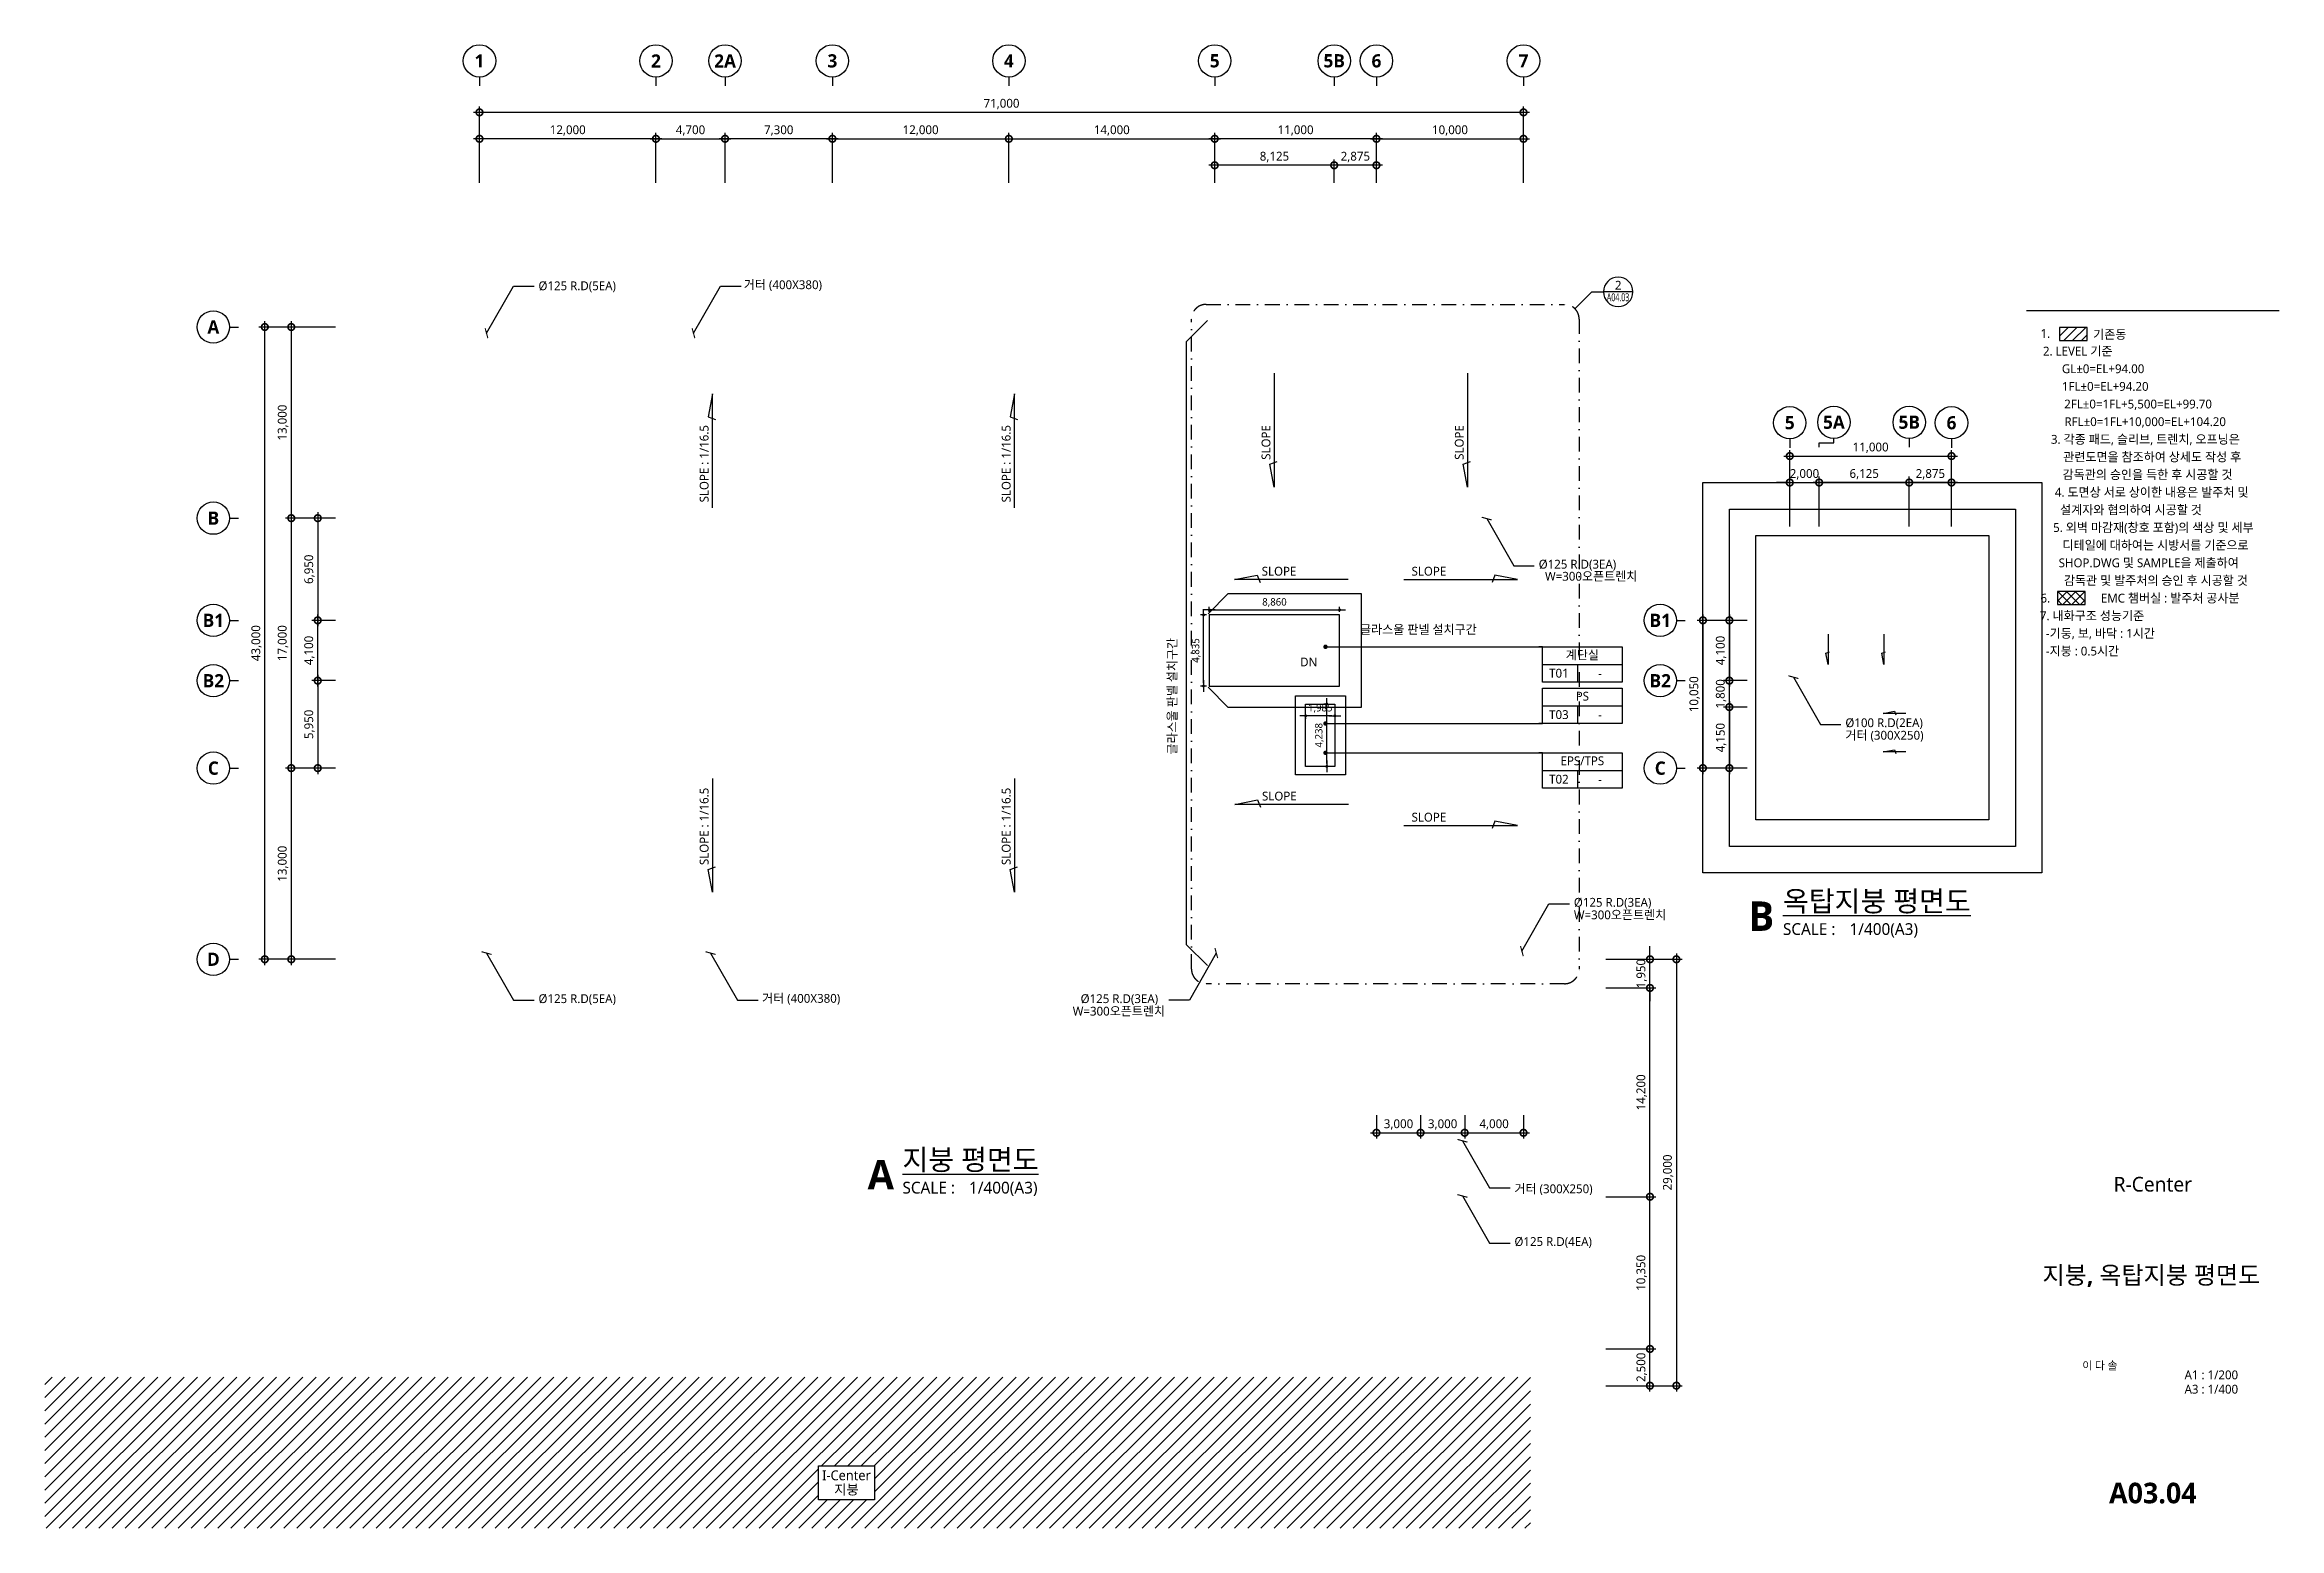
# Model space of a CAD drawing. Header units: millimetres. Extents: x -145104 to 501096, y 3876 to 113496.
# Drawn here: x 349126 to 501096, y 3876 to 104776 of the extents above; entities that cross this region are included whole.
import ezdxf
from ezdxf.enums import TextEntityAlignment as Align

# ---------------------------------------------------------------- set-up
doc = ezdxf.new("R2010")
doc.units = ezdxf.units.MM
doc.header["$LTSCALE"] = 200
doc.linetypes.add('DASHDOT-GAUN', pattern=[10, 5, -2.5, 0, -2.5])
doc.layers.get('DEFPOINTS').update_dxf_attribs({"color": 137})
for name, color, linetype in [('3TXT', 3, 'Continuous'), ('DIM', 7, 'Continuous'), ('HAT', 8, 'Continuous'), ('PIA0-DIM', 7, 'Continuous'), ('SYM', 6, 'Continuous'), ('SYM-BUB', 3, 'Continuous'), ('SYM-LEAD', 6, 'Continuous'), ('TEXT', 3, 'Continuous'), ('TEXT-NOTE', 6, 'Continuous'), ('XR-SHEET$0$TITLE', 7, 'Continuous'), ('XR-SHEET$1$SHT', 5, 'Continuous'), ('XR-SHEET$1$TEXT', 3, 'Continuous')]:
    doc.layers.add(name, color=color, linetype=linetype)
doc.layers.add('@도면수정사항', color=7, linetype='Continuous', plot=False)
doc.layers.add('AREA', color=30, linetype='Continuous', plot=False)
doc.styles.add('$0$스타일1', font='malgun.ttf')
doc.styles.add('XR-SHEET$0$굴림체(옥산)', font='malgun.ttf')
doc.styles.add('맑은고딕B', font='malgunbd.ttf')
doc.styles.add('스타일1', font='malgun.ttf')
doc.dimstyles.new('CJA', dxfattribs={"dimscale": 300, "dimtxt": 2.7, "dimasz": 1, "dimexe": 2, "dimexo": 3, "dimgap": 1, "dimtad": 1, "dimdec": 0, "dimzin": 1, "dimdsep": 46, "dimlunit": 6, "dimtxsty": '$0$스타일1', "dimblk": 'CJDOT', "dimcen": 0.09, "dimdle": 1, "dimclrd": 256, "dimclre": 256, "dimclrt": 3, "dimadec": 0, "dimazin": 0, "dimtfac": 1, "dimtdec": 0, "dimtix": 1, "dimtmove": 2, "dimatfit": 3, "dimldrblk": 'CJDOT', "dimfxl": 1, "dimtolj": 1, "dimtzin": 1, "dimarcsym": 0})
doc.dimstyles.new('DIM-QD 1', dxfattribs={"dimtxt": 3, "dimasz": 1.5, "dimexe": 1, "dimexo": 0, "dimgap": 1, "dimtad": 1, "dimdec": 3, "dimdsep": 46, "dimlunit": 6, "dimtxsty": '$0$스타일1', "dimblk1": 'ARCHTICK', "dimblk2": 'ARCHTICK', "dimsah": 1, "dimcen": 0, "dimclrd": 256, "dimclre": 256, "dimclrt": 3, "dimazin": 2, "dimtfac": 1, "dimtdec": 3, "dimtix": 1, "dimtmove": 2, "dimatfit": 3, "dimldrblk": 'ARCHTICK', "dimfxl": 1, "dimtolj": 1, "dimtzin": 0, "dimarcsym": 0})
doc.dimstyles.new('GAUN-200', dxfattribs={"dimscale": 200, "dimtxt": 3, "dimasz": 1, "dimexe": 1, "dimexo": 1, "dimgap": 1, "dimtad": 1, "dimdec": 0, "dimzin": 1, "dimdsep": 46, "dimlunit": 6, "dimtxsty": '스타일1', "dimblk": 'CJDOT', "dimcen": 0.09, "dimdle": 1, "dimclrd": 256, "dimclre": 256, "dimclrt": 3, "dimadec": 0, "dimazin": 0, "dimtfac": 1, "dimtdec": 0, "dimtix": 1, "dimtmove": 2, "dimatfit": 3, "dimldrblk": 'CJDOT', "dimfxl": 1, "dimtolj": 1, "dimtzin": 1, "dimarcsym": 0})

msp = doc.modelspace()

# ---------------------------------------------------------------- texts
at = {"layer": '3TXT', "style": '스타일1'}
for s, p in [('1. ', (485284.7, 85137.3)), ('2. LEVEL 기준', (487386.3, 83937.3)), ('   GL±0=EL+94.00', (488808.5, 82737.3)), ('   1FL±0=EL+94.20', (488953.6, 81537.3)), ('   2FL±0=1FL+5,500=EL+99.70', (491187.7, 80337.3)), ('   RFL±0=1FL+10,000=EL+104.20', (491672.1, 79137.3)), ('3. 각종 패드, 슬리브, 트렌치, 오프닝은', (491989, 77937.3)), ('   관련도면을 참조하여 상세도 작성 후 ', (492251.5, 76737.3)), ('4. 도면상 서로 상이한 내용은 발주처 및   ', (492719.5, 74337.3)), ('   감독관의 승인을 득한 후 시공할 것', (491834.1, 75537.3)), ('   설계자와 협의하여 시공할 것', (490705.9, 73137.3)), ('5. 외벽 마감재(창호 포함)의 색상 및 세부', (492533.6, 71937.3)), ('   SHOP.DWG 및 SAMPLE을 제출하여', (491911.8, 69537.3)), ('   디테일에 대하여는 시방서를 기준으로', (492375.4, 70737.3)), ('   감독관 및 발주처의 승인 후 시공할 것', (492398.3, 68337.3)), ('6. ', (485284.7, 67137.3))]:
    msp.add_text(s, height=600, dxfattribs=at).set_placement(p, align=Align.MIDDLE_CENTER)
msp.add_text('글라스울 판넬 설치구간', height=600, dxfattribs=at).set_placement((438579.3, 64701.7))
for s, p in [('7. 내화구조 성능기준', (484816.7, 65937.3)), ('  -기둥, 보, 바닥 : 1시간', (484816.7, 64737.3)), ('  -지붕 : 0.5시간', (484816.7, 63537.3))]:
    msp.add_text(s, height=600, dxfattribs=at).set_placement(p, align=Align.MIDDLE_LEFT)
msp.add_text('글라스울 판넬 설치구간', height=600, rotation=90, dxfattribs=at).set_placement((426108.5, 56496.5))
at = {"layer": 'SYM-BUB', "color": 3, "style": '맑은고딕B'}
msp.add_attdef('5A', text='X', height=900, dxfattribs=at).set_placement((470803.2, 79097.8), align=Align.MIDDLE)
at = {"layer": 'TEXT', "color": 3, "style": '스타일1'}
for s, p in [('%%C125 R.D(5EA)', (382705.8, 88078.1)), ('거터 (400X380)', (396671.8, 88150.8)), ('%%C125 R.D(3EA)', (450728.9, 69145.2)), ('W=300오픈트렌치', (451158.1, 68323.2)), ('거터 (300X250)', (471585.4, 57511.8)), ('%%C100 R.D(2EA)', (471585.4, 58362.4)), ('W=300오픈트렌치', (453120.1, 45298.4)), ('%%C125 R.D(3EA)', (453120.1, 46148.9)), ('%%C125 R.D(5EA)', (382705.8, 39597.4)), ('거터 (400X380)', (397910.8, 39616.8)), ('%%C125 R.D(3EA)', (419577.2, 39597.4)), ('W=300오픈트렌치', (419039.5, 38746.8)), ('거터 (300X250)', (449078.9, 26667)), ('%%C125 R.D(4EA)', (449078.9, 23078.4))]:
    msp.add_text(s, height=600, dxfattribs=at).set_placement(p)
at = {"layer": 'TEXT', "style": '스타일1'}
msp.add_text('기존동', height=600, dxfattribs=at).set_placement((488440.6, 84588.2), align=Align.BOTTOM_LEFT)
for s, height, p in [('EMC 챔버실 : 발주처 공사분', 600, (493676.3, 67137.3)), ('R-Center', 1000, (492496.1, 27276.2))]:
    msp.add_text(s, height=height, dxfattribs=at).set_placement(p, align=Align.MIDDLE_CENTER)
at = {"layer": 'TEXT', "color": 3, "style": '스타일1'}
msp.add_text('DN', height=600, dxfattribs=at).set_placement((435089.7, 62495.6), align=Align.CENTER)

# ---------------------------------------------------------------- blocks, each defined once
blk = doc.blocks.new('XR-SHEET$0$TITLE')
at = {"layer": 'XR-SHEET$0$TITLE', "true_color": 0x000000, "style": 'XR-SHEET$0$굴림체(옥산)'}
for tag, height, p in [('동명칭', 6, (776.77, -457.26)), ('SCALE-A1', 3, (797.5, -522)), ('SCALE-A3', 3, (797.5, -527)), ('DATA', 3, (797.5, -540))]:
    blk.add_attdef(tag, text='', height=height, dxfattribs=at).set_placement(p, align=Align.MIDDLE)
for tag, height, p in [('TITLE1', 6, (776.5, -479.4)), ('TITLE4', 6, (776.5, -484.39)), ('TITLE2', 6, (776.5, -489)), ('TITLE5', 6, (776.5, -493.99)), ('TITLE3', 6, (776.5, -498.7)), ('NAME-1', 3, (760.16, -517.5)), ('NAME-2', 3, (760.16, -526.5)), ('A0.00', 7, (776.5, -561))]:
    blk.add_attdef(tag, text='', height=height, dxfattribs=at).set_placement(p, align=Align.MIDDLE_CENTER)
blk = doc.blocks.new('_DotSmall')
at = {"color": 0, "linetype": 'ByBlock', "const_width": 0.5}
blk.add_lwpolyline([(-0.0625, 0, 1), (0.0625, 0, 1)], format="xyb", close=True, dxfattribs=at)
blk = doc.blocks.new('*D30')
at = {"layer": 'DEFPOINTS', "color": 0, "transparency": 16777216}
for p in [(364096, 85576), (369496, 85576), (369496, 42576)]:
    blk.add_point(p, dxfattribs=at)
at = {"layer": 'DIM', "color": 7, "lineweight": -2, "transparency": 16777216}
for p, q in [((368896, 85576), (363696, 85576)), ((364096, 42176), (364096, 85976)), ((368896, 42576), (363696, 42576))]:
    blk.add_line(p, q, dxfattribs=at)
at = {"layer": 'DIM', "color": 7, "lineweight": -2, "transparency": 16777216, "xscale": 900, "yscale": 900, "zscale": 900}
for p, rotation in [((364096, 85576), 90), ((364096, 42576), 270)]:
    blk.add_blockref('_DotSmall', p, dxfattribs=dict(at, rotation=rotation))
at = {"layer": 'DIM', "color": 3, "transparency": 16777216, "insert": (363536, 64076), "char_height": 600, "attachment_point": 5, "rotation": 90, "style": '$0$스타일1'}
blk.add_mtext('\\A1;43,000', dxfattribs=at)
blk = doc.blocks.new('CJDOT')
blk.add_line((-2, 0), (2, 0))
at = {"const_width": 0.5}
blk.add_lwpolyline([(-0.25, 0, 1), (0.25, 0, 1)], format="xyb", close=True, dxfattribs=at)
blk = doc.blocks.new('*D31')
at = {"layer": 'DEFPOINTS', "color": 0, "transparency": 16777216}
for p in [(369496, 85576), (365896, 72576), (369496, 72576)]:
    blk.add_point(p, dxfattribs=at)
at = {"layer": 'DIM', "color": 7, "lineweight": -2, "transparency": 16777216}
for p, q in [((368896, 85576), (365496, 85576)), ((365896, 85976), (365896, 72176)), ((368896, 72576), (365496, 72576))]:
    blk.add_line(p, q, dxfattribs=at)
at = {"layer": 'DIM', "color": 7, "lineweight": -2, "transparency": 16777216, "xscale": 900, "yscale": 900, "zscale": 900}
for p, rotation in [((365896, 85576), 90), ((365896, 72576), 270)]:
    blk.add_blockref('_DotSmall', p, dxfattribs=dict(at, rotation=rotation))
at = {"layer": 'DIM', "color": 3, "transparency": 16777216, "insert": (365334, 79076), "char_height": 600, "attachment_point": 5, "rotation": 90, "style": '$0$스타일1'}
blk.add_mtext('\\A1;13,000', dxfattribs=at)
blk = doc.blocks.new('*D32')
at = {"layer": 'DEFPOINTS', "color": 0, "transparency": 16777216}
for p in [(369496, 55576), (365896, 42576), (369496, 42576)]:
    blk.add_point(p, dxfattribs=at)
at = {"layer": 'DIM', "color": 7, "lineweight": -2, "transparency": 16777216}
for p, q in [((368896, 55576), (365496, 55576)), ((365896, 55976), (365896, 42176)), ((368896, 42576), (365496, 42576))]:
    blk.add_line(p, q, dxfattribs=at)
at = {"layer": 'DIM', "color": 7, "lineweight": -2, "transparency": 16777216, "xscale": 900, "yscale": 900, "zscale": 900}
for p, rotation in [((365896, 55576), 90), ((365896, 42576), 270)]:
    blk.add_blockref('_DotSmall', p, dxfattribs=dict(at, rotation=rotation))
at = {"layer": 'DIM', "color": 3, "transparency": 16777216, "insert": (365334, 49076), "char_height": 600, "attachment_point": 5, "rotation": 90, "style": '$0$스타일1'}
blk.add_mtext('\\A1;13,000', dxfattribs=at)
blk = doc.blocks.new('*D33')
at = {"layer": 'DEFPOINTS', "color": 0, "transparency": 16777216}
for p in [(449696, 100176), (378696, 94776), (449696, 94776)]:
    blk.add_point(p, dxfattribs=at)
at = {"layer": 'DIM', "color": 7, "lineweight": -2, "transparency": 16777216}
for p, q in [((378696, 95376), (378696, 100576)), ((449696, 95376), (449696, 100576)), ((378296, 100176), (450096, 100176))]:
    blk.add_line(p, q, dxfattribs=at)
at = {"layer": 'DIM', "color": 7, "lineweight": -2, "transparency": 16777216, "xscale": 900, "yscale": 900, "zscale": 900, "rotation": 180}
blk.add_blockref('_DotSmall', (378696, 100176), dxfattribs=at)
at = {"layer": 'DIM', "color": 7, "lineweight": -2, "transparency": 16777216, "xscale": 900, "yscale": 900, "zscale": 900}
blk.add_blockref('_DotSmall', (449696, 100176), dxfattribs=at)
at = {"layer": 'DIM', "color": 3, "transparency": 16777216, "insert": (414196, 100738), "char_height": 600, "attachment_point": 5, "style": '스타일1'}
blk.add_mtext('\\A1;71,000', dxfattribs=at)
blk = doc.blocks.new('NEW_BUB')
at = {"layer": 'SYM-BUB', "color": 6}
blk.add_line((0, 3), (0, 0), dxfattribs=at)
blk.add_circle((0, 8.5), 5.5, dxfattribs=at)
at = {"layer": 'SYM-BUB', "color": 3, "style": '맑은고딕B'}
blk.add_attdef('X', text='', height=4.5, dxfattribs=at).set_placement((0, 8.5), align=Align.MIDDLE)
blk = doc.blocks.new('*D35')
at = {"layer": 'DEFPOINTS', "color": 0, "transparency": 16777216}
for p in [(465496, 65626), (463696, 61526), (465496, 61526)]:
    blk.add_point(p, dxfattribs=at)
at = {"layer": 'DIM', "color": 7, "lineweight": -2, "transparency": 16777216}
for p, q in [((464896, 65626), (463296, 65626)), ((463696, 66026), (463696, 61126)), ((464896, 61526), (463296, 61526))]:
    blk.add_line(p, q, dxfattribs=at)
at = {"layer": 'DIM', "color": 7, "lineweight": -2, "transparency": 16777216, "xscale": 900, "yscale": 900, "zscale": 900}
for p, rotation in [((463696, 65626), 90), ((463696, 61526), 270)]:
    blk.add_blockref('_DotSmall', p, dxfattribs=dict(at, rotation=rotation))
at = {"layer": 'DIM', "color": 3, "transparency": 16777216, "insert": (463134, 63576), "char_height": 600, "attachment_point": 5, "rotation": 90, "style": '$0$스타일1'}
blk.add_mtext('\\A1;4,100', dxfattribs=at)
blk = doc.blocks.new('dwgtitle')
at = {"layer": 'SYM', "color": 3, "style": '스타일1'}
blk.add_text('SCALE :', height=4, dxfattribs=at).set_placement((12.25, -1.4))
at = {"layer": 'SYM', "color": 6, "style": '맑은고딕B'}
blk.add_attdef('A', text='', height=10, dxfattribs=at).set_placement((4.89, 5), align=Align.MIDDLE)
at = {"layer": 'SYM', "color": 3, "style": '스타일1'}
for tag, p, height in [('%%UTITLE', (12.25, 6.59), 7), ('1/100', (34.89, -1.4), 4)]:
    blk.add_attdef(tag, p, '', height=height, dxfattribs=at)
blk = doc.blocks.new('_ARCHTICK')
at = {"color": 0, "linetype": 'ByBlock', "const_width": 0.15}
blk.add_lwpolyline([(-0.5, -0.5), (0.5, 0.5)], dxfattribs=at)
blk = doc.blocks.new('room')
at = {"layer": 'TEXT-NOTE'}
for p, q in [((0, 0), (0, 12)), ((0, 12), (27, 12)), ((27, 12), (27, 0)), ((0, 6), (27, 6)), ((27, 0), (0, 0)), ((12, 0), (12, 6))]:
    blk.add_line(p, q, dxfattribs=at)
at = {"layer": 'TEXT-NOTE', "color": 3, "style": '스타일1'}
for tag, p in [('실명', (13.5, 9.28)), ('101', (5.53, 3.02)), ('2400', (19.5, 3))]:
    blk.add_attdef(tag, text='', height=3, dxfattribs=at).set_placement(p, align=Align.MIDDLE)
blk = doc.blocks.new('SLOPE1')
at = {"layer": 'SYM', "color": 6}
blk.add_lwpolyline([(17.46, 0), (-21.25, 0), (-13.49, 1.5), (-12.55, -1)], dxfattribs=at)
at = {"layer": 'SYM', "color": 3, "style": '스타일1'}
blk.add_attdef('SLOPE:1/100', (-11.99, 1.33), '', height=3, dxfattribs=at)
blk = doc.blocks.new('*D56')
at = {"layer": 'DEFPOINTS', "color": 0, "transparency": 16777216}
for p in [(465496, 65626), (461896, 55576), (465496, 55576)]:
    blk.add_point(p, dxfattribs=at)
at = {"layer": 'DIM', "color": 7, "lineweight": -2, "transparency": 16777216}
for p, q in [((464896, 65626), (461496, 65626)), ((461896, 66026), (461896, 55176)), ((464896, 55576), (461496, 55576))]:
    blk.add_line(p, q, dxfattribs=at)
at = {"layer": 'DIM', "color": 7, "lineweight": -2, "transparency": 16777216, "xscale": 900, "yscale": 900, "zscale": 900}
for p, rotation in [((461896, 65626), 90), ((461896, 55576), 270)]:
    blk.add_blockref('_DotSmall', p, dxfattribs=dict(at, rotation=rotation))
at = {"layer": 'DIM', "color": 3, "transparency": 16777216, "insert": (461334, 60601), "char_height": 600, "attachment_point": 5, "rotation": 90, "style": '$0$스타일1'}
blk.add_mtext('\\A1;10,050', dxfattribs=at)
blk = doc.blocks.new('*D57')
at = {"layer": 'DEFPOINTS', "color": 0, "transparency": 16777216}
for p in [(463696, 61526), (465496, 61526), (465496, 59726)]:
    blk.add_point(p, dxfattribs=at)
at = {"layer": 'DIM', "color": 7, "lineweight": -2, "transparency": 16777216}
for p, q in [((463696, 61526), (463696, 62426)), ((464896, 61526), (463296, 61526)), ((463696, 59726), (463696, 61526)), ((464896, 59726), (463296, 59726)), ((463696, 59726), (463696, 58826))]:
    blk.add_line(p, q, dxfattribs=at)
at = {"layer": 'DIM', "color": 7, "lineweight": -2, "transparency": 16777216, "xscale": 900, "yscale": 900, "zscale": 900}
for p, rotation in [((463696, 61526), 270), ((463696, 59726), 90)]:
    blk.add_blockref('_DotSmall', p, dxfattribs=dict(at, rotation=rotation))
at = {"layer": 'DIM', "color": 3, "transparency": 16777216, "insert": (463134, 60626), "char_height": 600, "attachment_point": 5, "rotation": 90, "style": '$0$스타일1'}
blk.add_mtext('\\A1;1,800', dxfattribs=at)
blk = doc.blocks.new('*D58')
at = {"layer": 'DEFPOINTS', "color": 0, "transparency": 16777216}
for p in [(465496, 59726), (463696, 55576), (465496, 55576)]:
    blk.add_point(p, dxfattribs=at)
at = {"layer": 'DIM', "color": 7, "lineweight": -2, "transparency": 16777216}
for p, q in [((464896, 59726), (463296, 59726)), ((463696, 60126), (463696, 55176)), ((464896, 55576), (463296, 55576))]:
    blk.add_line(p, q, dxfattribs=at)
at = {"layer": 'DIM', "color": 7, "lineweight": -2, "transparency": 16777216, "xscale": 900, "yscale": 900, "zscale": 900}
for p, rotation in [((463696, 59726), 90), ((463696, 55576), 270)]:
    blk.add_blockref('_DotSmall', p, dxfattribs=dict(at, rotation=rotation))
at = {"layer": 'DIM', "color": 3, "transparency": 16777216, "insert": (463134, 57651), "char_height": 600, "attachment_point": 5, "rotation": 90, "style": '$0$스타일1'}
blk.add_mtext('\\A1;4,150', dxfattribs=at)
blk = doc.blocks.new('*D59')
at = {"layer": 'DEFPOINTS', "color": 0, "transparency": 16777216}
for p in [(478803, 76798), (467803, 73198), (478803, 73198)]:
    blk.add_point(p, dxfattribs=at)
at = {"layer": 'DIM', "color": 7, "lineweight": -2, "transparency": 16777216}
for p, q in [((467403, 76798), (479203, 76798)), ((467803, 73798), (467803, 77198)), ((478803, 73798), (478803, 77198))]:
    blk.add_line(p, q, dxfattribs=at)
at = {"layer": 'DIM', "color": 7, "lineweight": -2, "transparency": 16777216, "xscale": 900, "yscale": 900, "zscale": 900, "rotation": 180}
blk.add_blockref('_DotSmall', (467803, 76798), dxfattribs=at)
at = {"layer": 'DIM', "color": 7, "lineweight": -2, "transparency": 16777216, "xscale": 900, "yscale": 900, "zscale": 900}
blk.add_blockref('_DotSmall', (478803, 76798), dxfattribs=at)
at = {"layer": 'DIM', "color": 3, "transparency": 16777216, "insert": (473303, 77360), "char_height": 600, "attachment_point": 5, "style": '스타일1'}
blk.add_mtext('\\A1;11,000', dxfattribs=at)
blk = doc.blocks.new('DET1')
at = {"layer": 'SYM', "color": 6}
blk.add_line((0, 0), (10, 0), dxfattribs=at)
blk.add_circle((5, 0), 5, dxfattribs=at)
at = {"layer": 'SYM', "color": 3, "style": '스타일1'}
blk.add_attdef('1', text='', height=3, dxfattribs=at).set_placement((5, 2.25), align=Align.MIDDLE)
at = {"layer": 'SYM', "color": 3, "style": '스타일1', "width": 0.84071}
blk.add_attdef('A2.01', text='', height=2.7, dxfattribs=at).set_placement((1.24, -3.19), (9.23, -3.19), align=Align.FIT)
blk = doc.blocks.new('*D153')
at = {"layer": 'DEFPOINTS', "color": 0, "transparency": 16777216}
for p in [(369496, 61526), (367696, 55576), (369496, 55576)]:
    blk.add_point(p, dxfattribs=at)
at = {"layer": 'DIM', "color": 7, "lineweight": -2, "transparency": 16777216}
for p, q in [((368896, 61526), (367296, 61526)), ((367696, 61926), (367696, 55176)), ((368896, 55576), (367296, 55576))]:
    blk.add_line(p, q, dxfattribs=at)
at = {"layer": 'DIM', "color": 7, "lineweight": -2, "transparency": 16777216, "xscale": 900, "yscale": 900, "zscale": 900}
for p, rotation in [((367696, 61526), 90), ((367696, 55576), 270)]:
    blk.add_blockref('_DotSmall', p, dxfattribs=dict(at, rotation=rotation))
at = {"layer": 'DIM', "color": 3, "transparency": 16777216, "insert": (367136, 58551), "char_height": 600, "attachment_point": 5, "rotation": 90, "style": '$0$스타일1'}
blk.add_mtext('\\A1;5,950', dxfattribs=at)
blk = doc.blocks.new('*D154')
at = {"layer": 'DEFPOINTS', "color": 0, "transparency": 16777216}
for p in [(428696, 98376), (414696, 94776), (428696, 94776)]:
    blk.add_point(p, dxfattribs=at)
at = {"layer": 'DIM', "color": 7, "lineweight": -2, "transparency": 16777216}
for p, q in [((414296, 98376), (429096, 98376)), ((414696, 95376), (414696, 98776)), ((428696, 95376), (428696, 98776))]:
    blk.add_line(p, q, dxfattribs=at)
at = {"layer": 'DIM', "color": 7, "lineweight": -2, "transparency": 16777216, "xscale": 900, "yscale": 900, "zscale": 900, "rotation": 180}
blk.add_blockref('_DotSmall', (414696, 98376), dxfattribs=at)
at = {"layer": 'DIM', "color": 7, "lineweight": -2, "transparency": 16777216, "xscale": 900, "yscale": 900, "zscale": 900}
blk.add_blockref('_DotSmall', (428696, 98376), dxfattribs=at)
at = {"layer": 'DIM', "color": 3, "transparency": 16777216, "insert": (421696, 98938), "char_height": 600, "attachment_point": 5, "style": '스타일1'}
blk.add_mtext('\\A1;14,000', dxfattribs=at)
blk = doc.blocks.new('*D155')
at = {"layer": 'DEFPOINTS', "color": 0, "transparency": 16777216}
for p in [(414696, 98376), (402696, 94776), (414696, 94776)]:
    blk.add_point(p, dxfattribs=at)
at = {"layer": 'DIM', "color": 7, "lineweight": -2, "transparency": 16777216}
for p, q in [((402296, 98376), (415096, 98376)), ((402696, 95376), (402696, 98776)), ((414696, 95376), (414696, 98776))]:
    blk.add_line(p, q, dxfattribs=at)
at = {"layer": 'DIM', "color": 7, "lineweight": -2, "transparency": 16777216, "xscale": 900, "yscale": 900, "zscale": 900, "rotation": 180}
blk.add_blockref('_DotSmall', (402696, 98376), dxfattribs=at)
at = {"layer": 'DIM', "color": 7, "lineweight": -2, "transparency": 16777216, "xscale": 900, "yscale": 900, "zscale": 900}
blk.add_blockref('_DotSmall', (414696, 98376), dxfattribs=at)
at = {"layer": 'DIM', "color": 3, "transparency": 16777216, "insert": (408696, 98938), "char_height": 600, "attachment_point": 5, "style": '스타일1'}
blk.add_mtext('\\A1;12,000', dxfattribs=at)
blk = doc.blocks.new('*D156')
at = {"layer": 'DEFPOINTS', "color": 0, "transparency": 16777216}
for p in [(395396, 98376), (390696, 94776), (395396, 94776)]:
    blk.add_point(p, dxfattribs=at)
at = {"layer": 'DIM', "color": 7, "lineweight": -2, "transparency": 16777216}
for p, q in [((390296, 98376), (395796, 98376)), ((390696, 95376), (390696, 98776)), ((395396, 95376), (395396, 98776))]:
    blk.add_line(p, q, dxfattribs=at)
at = {"layer": 'DIM', "color": 7, "lineweight": -2, "transparency": 16777216, "xscale": 900, "yscale": 900, "zscale": 900, "rotation": 180}
blk.add_blockref('_DotSmall', (390696, 98376), dxfattribs=at)
at = {"layer": 'DIM', "color": 7, "lineweight": -2, "transparency": 16777216, "xscale": 900, "yscale": 900, "zscale": 900}
blk.add_blockref('_DotSmall', (395396, 98376), dxfattribs=at)
at = {"layer": 'DIM', "color": 3, "transparency": 16777216, "insert": (393046, 98937), "char_height": 600, "attachment_point": 5, "style": '스타일1'}
blk.add_mtext('\\A1;4,700', dxfattribs=at)
blk = doc.blocks.new('*D157')
at = {"layer": 'DEFPOINTS', "color": 0, "transparency": 16777216}
for p in [(367696, 65626), (369496, 65626), (369496, 61526)]:
    blk.add_point(p, dxfattribs=at)
at = {"layer": 'DIM', "color": 7, "lineweight": -2, "transparency": 16777216}
for p, q in [((368896, 65626), (367296, 65626)), ((367696, 61126), (367696, 66026)), ((368896, 61526), (367296, 61526))]:
    blk.add_line(p, q, dxfattribs=at)
at = {"layer": 'DIM', "color": 7, "lineweight": -2, "transparency": 16777216, "xscale": 900, "yscale": 900, "zscale": 900}
for p, rotation in [((367696, 65626), 90), ((367696, 61526), 270)]:
    blk.add_blockref('_DotSmall', p, dxfattribs=dict(at, rotation=rotation))
at = {"layer": 'DIM', "color": 3, "transparency": 16777216, "insert": (367134, 63576), "char_height": 600, "attachment_point": 5, "rotation": 90, "style": '$0$스타일1'}
blk.add_mtext('\\A1;4,100', dxfattribs=at)
blk = doc.blocks.new('*D158')
at = {"layer": 'DEFPOINTS', "color": 0, "transparency": 16777216}
for p in [(369496, 72576), (367696, 65626), (369496, 65626)]:
    blk.add_point(p, dxfattribs=at)
at = {"layer": 'DIM', "color": 7, "lineweight": -2, "transparency": 16777216}
for p, q in [((367696, 72976), (367696, 65226)), ((368896, 72576), (367296, 72576)), ((368896, 65626), (367296, 65626))]:
    blk.add_line(p, q, dxfattribs=at)
at = {"layer": 'DIM', "color": 7, "lineweight": -2, "transparency": 16777216, "xscale": 900, "yscale": 900, "zscale": 900}
for p, rotation in [((367696, 72576), 90), ((367696, 65626), 270)]:
    blk.add_blockref('_DotSmall', p, dxfattribs=dict(at, rotation=rotation))
at = {"layer": 'DIM', "color": 3, "transparency": 16777216, "insert": (367136, 69101), "char_height": 600, "attachment_point": 5, "rotation": 90, "style": '$0$스타일1'}
blk.add_mtext('\\A1;6,950', dxfattribs=at)
blk = doc.blocks.new('*D159')
at = {"layer": 'DEFPOINTS', "color": 0, "transparency": 16777216}
for p in [(395396, 98376), (395396, 94776), (402696, 94776)]:
    blk.add_point(p, dxfattribs=at)
at = {"layer": 'DIM', "color": 7, "lineweight": -2, "transparency": 16777216}
for p, q in [((403096, 98376), (394996, 98376)), ((395396, 95376), (395396, 98776)), ((402696, 95376), (402696, 98776))]:
    blk.add_line(p, q, dxfattribs=at)
at = {"layer": 'DIM', "color": 7, "lineweight": -2, "transparency": 16777216, "xscale": 900, "yscale": 900, "zscale": 900, "rotation": 180}
blk.add_blockref('_DotSmall', (395396, 98376), dxfattribs=at)
at = {"layer": 'DIM', "color": 7, "lineweight": -2, "transparency": 16777216, "xscale": 900, "yscale": 900, "zscale": 900}
blk.add_blockref('_DotSmall', (402696, 98376), dxfattribs=at)
at = {"layer": 'DIM', "color": 3, "transparency": 16777216, "insert": (399046, 98937), "char_height": 600, "attachment_point": 5, "style": '스타일1'}
blk.add_mtext('\\A1;7,300', dxfattribs=at)
blk = doc.blocks.new('*D169')
at = {"layer": 'DEFPOINTS', "color": 0, "transparency": 16777216}
for p in [(434879, 59200), (434879, 59133), (436864, 59223)]:
    blk.add_point(p, dxfattribs=at)
at = {"layer": 'PIA0-DIM', "lineweight": -2, "transparency": 16777216}
for p, q in [((434879, 59000), (434879, 58933)), ((436664, 59133), (435079, 59133)), ((436864, 59023), (436864, 58933))]:
    blk.add_line(p, q, dxfattribs=at)
at = {"layer": 'PIA0-DIM', "lineweight": -2, "transparency": 16777216, "xscale": 200, "yscale": 200, "zscale": 200, "rotation": 180}
blk.add_blockref('CJDOT', (434879, 59133), dxfattribs=at)
at = {"layer": 'PIA0-DIM', "lineweight": -2, "transparency": 16777216, "xscale": 200, "yscale": 200, "zscale": 200}
blk.add_blockref('CJDOT', (436864, 59133), dxfattribs=at)
at = {"layer": 'PIA0-DIM', "color": 3, "transparency": 16777216, "insert": (435871, 59635), "char_height": 500, "attachment_point": 5, "style": '스타일1'}
blk.add_mtext('\\A1;1,985', dxfattribs=at)
blk = doc.blocks.new('*D170')
at = {"layer": 'DEFPOINTS', "color": 0, "transparency": 16777216}
for p in [(436318, 59932), (436398, 59932), (436397, 55694)]:
    blk.add_point(p, dxfattribs=at)
at = {"layer": 'PIA0-DIM', "lineweight": -2, "transparency": 16777216}
for p, q in [((436198, 59932), (436118, 59932)), ((436318, 55894), (436318, 59732)), ((436197, 55694), (436118, 55694))]:
    blk.add_line(p, q, dxfattribs=at)
at = {"layer": 'PIA0-DIM', "lineweight": -2, "transparency": 16777216, "xscale": 200, "yscale": 200, "zscale": 200}
for p, rotation in [((436318, 59932), 90), ((436318, 55694), 270)]:
    blk.add_blockref('CJDOT', p, dxfattribs=dict(at, rotation=rotation))
at = {"layer": 'PIA0-DIM', "color": 3, "transparency": 16777216, "insert": (435817, 57813), "char_height": 500, "attachment_point": 5, "rotation": 90, "style": '스타일1'}
blk.add_mtext('\\A1;4,238', dxfattribs=at)
blk = doc.blocks.new('*D171')
at = {"layer": 'DEFPOINTS', "color": 0, "transparency": 16777216}
for p in [(428329, 65994), (437189, 66336), (437189, 65994)]:
    blk.add_point(p, dxfattribs=at)
at = {"layer": 'PIA0-DIM', "lineweight": -2, "transparency": 16777216}
for p, q in [((428329, 66194), (428329, 66536)), ((428529, 66336), (436989, 66336)), ((437189, 66194), (437189, 66536))]:
    blk.add_line(p, q, dxfattribs=at)
at = {"layer": 'PIA0-DIM', "lineweight": -2, "transparency": 16777216, "xscale": 200, "yscale": 200, "zscale": 200, "rotation": 180}
blk.add_blockref('CJDOT', (428329, 66336), dxfattribs=at)
at = {"layer": 'PIA0-DIM', "lineweight": -2, "transparency": 16777216, "xscale": 200, "yscale": 200, "zscale": 200}
blk.add_blockref('CJDOT', (437189, 66336), dxfattribs=at)
at = {"layer": 'PIA0-DIM', "color": 3, "transparency": 16777216, "insert": (432759, 66836), "char_height": 500, "attachment_point": 5, "style": '스타일1'}
blk.add_mtext('\\A1;8,860', dxfattribs=at)
blk = doc.blocks.new('*D172')
at = {"layer": 'DEFPOINTS', "color": 0, "transparency": 16777216}
for p in [(427937, 65994), (428329, 65994), (428329, 61159)]:
    blk.add_point(p, dxfattribs=at)
at = {"layer": 'PIA0-DIM', "lineweight": -2, "transparency": 16777216}
for p, q in [((428129, 65994), (427737, 65994)), ((427937, 61359), (427937, 65794)), ((428129, 61159), (427737, 61159))]:
    blk.add_line(p, q, dxfattribs=at)
at = {"layer": 'PIA0-DIM', "lineweight": -2, "transparency": 16777216, "xscale": 200, "yscale": 200, "zscale": 200}
for p, rotation in [((427937, 65994), 90), ((427937, 61159), 270)]:
    blk.add_blockref('CJDOT', p, dxfattribs=dict(at, rotation=rotation))
at = {"layer": 'PIA0-DIM', "color": 3, "transparency": 16777216, "insert": (427437, 63576), "char_height": 500, "attachment_point": 5, "rotation": 90, "style": '스타일1'}
blk.add_mtext('\\A1;4,835', dxfattribs=at)
blk = doc.blocks.new('*D177')
at = {"layer": 'DEFPOINTS', "color": 0, "transparency": 16777216}
for p in [(378696, 98376), (378696, 94776), (390696, 94776)]:
    blk.add_point(p, dxfattribs=at)
at = {"layer": 'DIM', "color": 7, "lineweight": -2, "transparency": 16777216}
for p, q in [((391096, 98376), (378296, 98376)), ((378696, 95376), (378696, 98776)), ((390696, 95376), (390696, 98776))]:
    blk.add_line(p, q, dxfattribs=at)
at = {"layer": 'DIM', "color": 7, "lineweight": -2, "transparency": 16777216, "xscale": 900, "yscale": 900, "zscale": 900, "rotation": 180}
blk.add_blockref('_DotSmall', (378696, 98376), dxfattribs=at)
at = {"layer": 'DIM', "color": 7, "lineweight": -2, "transparency": 16777216, "xscale": 900, "yscale": 900, "zscale": 900}
blk.add_blockref('_DotSmall', (390696, 98376), dxfattribs=at)
at = {"layer": 'DIM', "color": 3, "transparency": 16777216, "insert": (384696, 98938), "char_height": 600, "attachment_point": 5, "style": '스타일1'}
blk.add_mtext('\\A1;12,000', dxfattribs=at)
blk = doc.blocks.new('*D178')
at = {"layer": 'DEFPOINTS', "color": 0, "transparency": 16777216}
for p in [(449696, 98376), (439696, 94776), (449696, 94776)]:
    blk.add_point(p, dxfattribs=at)
at = {"layer": 'DIM', "color": 7, "lineweight": -2, "transparency": 16777216}
for p, q in [((439296, 98376), (450096, 98376)), ((439696, 95376), (439696, 98776)), ((449696, 95376), (449696, 98776))]:
    blk.add_line(p, q, dxfattribs=at)
at = {"layer": 'DIM', "color": 7, "lineweight": -2, "transparency": 16777216, "xscale": 900, "yscale": 900, "zscale": 900, "rotation": 180}
blk.add_blockref('_DotSmall', (439696, 98376), dxfattribs=at)
at = {"layer": 'DIM', "color": 7, "lineweight": -2, "transparency": 16777216, "xscale": 900, "yscale": 900, "zscale": 900}
blk.add_blockref('_DotSmall', (449696, 98376), dxfattribs=at)
at = {"layer": 'DIM', "color": 3, "transparency": 16777216, "insert": (444696, 98938), "char_height": 600, "attachment_point": 5, "style": '스타일1'}
blk.add_mtext('\\A1;10,000', dxfattribs=at)
blk = doc.blocks.new('*D179')
at = {"layer": 'DEFPOINTS', "color": 0, "transparency": 16777216}
for p in [(469803, 74998), (467803, 71398), (469803, 71398)]:
    blk.add_point(p, dxfattribs=at)
at = {"layer": 'DIM', "color": 7, "lineweight": -2, "transparency": 16777216}
for p, q in [((467803, 74998), (466903, 74998)), ((467803, 71998), (467803, 75398)), ((467803, 74998), (469803, 74998)), ((469803, 71998), (469803, 75398)), ((469803, 74998), (470703, 74998))]:
    blk.add_line(p, q, dxfattribs=at)
at = {"layer": 'DIM', "color": 7, "lineweight": -2, "transparency": 16777216, "xscale": 900, "yscale": 900, "zscale": 900}
blk.add_blockref('_DotSmall', (467803, 74998), dxfattribs=at)
at = {"layer": 'DIM', "color": 7, "lineweight": -2, "transparency": 16777216, "xscale": 900, "yscale": 900, "zscale": 900, "rotation": 180}
blk.add_blockref('_DotSmall', (469803, 74998), dxfattribs=at)
at = {"layer": 'DIM', "color": 3, "transparency": 16777216, "insert": (468803, 75558), "char_height": 600, "attachment_point": 5, "style": '스타일1'}
blk.add_mtext('\\A1;2,000', dxfattribs=at)
blk = doc.blocks.new('*D180')
at = {"layer": 'DEFPOINTS', "color": 0, "transparency": 16777216}
for p in [(469803, 74998), (469803, 71398), (475928, 71398)]:
    blk.add_point(p, dxfattribs=at)
at = {"layer": 'DIM', "color": 7, "lineweight": -2, "transparency": 16777216}
for p, q in [((476328, 74998), (469403, 74998)), ((469803, 71998), (469803, 75398)), ((475928, 71998), (475928, 75398))]:
    blk.add_line(p, q, dxfattribs=at)
at = {"layer": 'DIM', "color": 7, "lineweight": -2, "transparency": 16777216, "xscale": 900, "yscale": 900, "zscale": 900, "rotation": 180}
blk.add_blockref('_DotSmall', (469803, 74998), dxfattribs=at)
at = {"layer": 'DIM', "color": 7, "lineweight": -2, "transparency": 16777216, "xscale": 900, "yscale": 900, "zscale": 900}
blk.add_blockref('_DotSmall', (475928, 74998), dxfattribs=at)
at = {"layer": 'DIM', "color": 3, "transparency": 16777216, "insert": (472866, 75560), "char_height": 600, "attachment_point": 5, "style": '스타일1'}
blk.add_mtext('\\A1;6,125', dxfattribs=at)
blk = doc.blocks.new('*D181')
at = {"layer": 'DEFPOINTS', "color": 0, "transparency": 16777216}
for p in [(475928, 74998), (475928, 71398), (478803, 71398)]:
    blk.add_point(p, dxfattribs=at)
at = {"layer": 'DIM', "color": 7, "lineweight": -2, "transparency": 16777216}
for p, q in [((479203, 74998), (475528, 74998)), ((475928, 71998), (475928, 75398)), ((478803, 71998), (478803, 75398))]:
    blk.add_line(p, q, dxfattribs=at)
at = {"layer": 'DIM', "color": 7, "lineweight": -2, "transparency": 16777216, "xscale": 900, "yscale": 900, "zscale": 900, "rotation": 180}
blk.add_blockref('_DotSmall', (475928, 74998), dxfattribs=at)
at = {"layer": 'DIM', "color": 7, "lineweight": -2, "transparency": 16777216, "xscale": 900, "yscale": 900, "zscale": 900}
blk.add_blockref('_DotSmall', (478803, 74998), dxfattribs=at)
at = {"layer": 'DIM', "color": 3, "transparency": 16777216, "insert": (477366, 75558), "char_height": 600, "attachment_point": 5, "style": '스타일1'}
blk.add_mtext('\\A1;2,875', dxfattribs=at)
blk = doc.blocks.new('*D187')
at = {"layer": 'DEFPOINTS', "color": 0, "transparency": 16777216}
for p in [(428696, 98376), (428696, 94776), (439696, 94776)]:
    blk.add_point(p, dxfattribs=at)
at = {"layer": 'DIM', "color": 7, "lineweight": -2, "transparency": 16777216}
for p, q in [((440096, 98376), (428296, 98376)), ((428696, 95376), (428696, 98776)), ((439696, 95376), (439696, 98776))]:
    blk.add_line(p, q, dxfattribs=at)
at = {"layer": 'DIM', "color": 7, "lineweight": -2, "transparency": 16777216, "xscale": 900, "yscale": 900, "zscale": 900, "rotation": 180}
blk.add_blockref('_DotSmall', (428696, 98376), dxfattribs=at)
at = {"layer": 'DIM', "color": 7, "lineweight": -2, "transparency": 16777216, "xscale": 900, "yscale": 900, "zscale": 900}
blk.add_blockref('_DotSmall', (439696, 98376), dxfattribs=at)
at = {"layer": 'DIM', "color": 3, "transparency": 16777216, "insert": (434196, 98938), "char_height": 600, "attachment_point": 5, "style": '스타일1'}
blk.add_mtext('\\A1;11,000', dxfattribs=at)
blk = doc.blocks.new('*D185')
at = {"layer": 'DEFPOINTS', "color": 0, "transparency": 16777216}
for p in [(428696, 96576), (428696, 94776), (436821, 94776)]:
    blk.add_point(p, dxfattribs=at)
at = {"layer": 'DIM', "color": 7, "lineweight": -2, "transparency": 16777216}
for p, q in [((437221, 96576), (428296, 96576)), ((428696, 95376), (428696, 96976)), ((436821, 95376), (436821, 96976))]:
    blk.add_line(p, q, dxfattribs=at)
at = {"layer": 'DIM', "color": 7, "lineweight": -2, "transparency": 16777216, "xscale": 900, "yscale": 900, "zscale": 900, "rotation": 180}
blk.add_blockref('_DotSmall', (428696, 96576), dxfattribs=at)
at = {"layer": 'DIM', "color": 7, "lineweight": -2, "transparency": 16777216, "xscale": 900, "yscale": 900, "zscale": 900}
blk.add_blockref('_DotSmall', (436821, 96576), dxfattribs=at)
at = {"layer": 'DIM', "color": 3, "transparency": 16777216, "insert": (432759, 97138), "char_height": 600, "attachment_point": 5, "style": '스타일1'}
blk.add_mtext('\\A1;8,125', dxfattribs=at)
blk = doc.blocks.new('*D186')
at = {"layer": 'DEFPOINTS', "color": 0, "transparency": 16777216}
for p in [(436821, 96576), (436821, 94776), (439696, 94776)]:
    blk.add_point(p, dxfattribs=at)
at = {"layer": 'DIM', "color": 7, "lineweight": -2, "transparency": 16777216}
for p, q in [((440096, 96576), (436421, 96576)), ((436821, 95376), (436821, 96976)), ((439696, 95376), (439696, 96976))]:
    blk.add_line(p, q, dxfattribs=at)
at = {"layer": 'DIM', "color": 7, "lineweight": -2, "transparency": 16777216, "xscale": 900, "yscale": 900, "zscale": 900, "rotation": 180}
blk.add_blockref('_DotSmall', (436821, 96576), dxfattribs=at)
at = {"layer": 'DIM', "color": 7, "lineweight": -2, "transparency": 16777216, "xscale": 900, "yscale": 900, "zscale": 900}
blk.add_blockref('_DotSmall', (439696, 96576), dxfattribs=at)
at = {"layer": 'DIM', "color": 3, "transparency": 16777216, "insert": (438259, 97137), "char_height": 600, "attachment_point": 5, "style": '스타일1'}
blk.add_mtext('\\A1;2,875', dxfattribs=at)
blk = doc.blocks.new('*D188')
at = {"layer": 'DEFPOINTS', "color": 0, "transparency": 16777216}
for p in [(369496, 72576), (365896, 55576), (369496, 55576)]:
    blk.add_point(p, dxfattribs=at)
at = {"layer": 'DIM', "color": 7, "lineweight": -2, "transparency": 16777216}
for p, q in [((365896, 72976), (365896, 55176)), ((368896, 72576), (365496, 72576)), ((368896, 55576), (365496, 55576))]:
    blk.add_line(p, q, dxfattribs=at)
at = {"layer": 'DIM', "color": 7, "lineweight": -2, "transparency": 16777216, "xscale": 900, "yscale": 900, "zscale": 900}
for p, rotation in [((365896, 72576), 90), ((365896, 55576), 270)]:
    blk.add_blockref('_DotSmall', p, dxfattribs=dict(at, rotation=rotation))
at = {"layer": 'DIM', "color": 3, "transparency": 16777216, "insert": (365334, 64076), "char_height": 600, "attachment_point": 5, "rotation": 90, "style": '$0$스타일1'}
blk.add_mtext('\\A1;17,000', dxfattribs=at)
blk = doc.blocks.new('*D221')
at = {"layer": 'DEFPOINTS', "color": 0, "transparency": 16777216}
for p in [(454696, 42576), (454696, 13576), (460096, 13576)]:
    blk.add_point(p, dxfattribs=at)
at = {"layer": 'DIM', "color": 7, "lineweight": -2, "transparency": 16777216}
for p, q in [((455296, 42576), (460496, 42576)), ((460096, 42976), (460096, 13176)), ((455296, 13576), (460496, 13576))]:
    blk.add_line(p, q, dxfattribs=at)
at = {"layer": 'DIM', "color": 7, "lineweight": -2, "transparency": 16777216, "xscale": 900, "yscale": 900, "zscale": 900}
for p, rotation in [((460096, 42576), 90), ((460096, 13576), 270)]:
    blk.add_blockref('_DotSmall', p, dxfattribs=dict(at, rotation=rotation))
at = {"layer": 'DIM', "color": 3, "transparency": 16777216, "insert": (459536, 28076), "char_height": 600, "attachment_point": 5, "rotation": 90, "style": '$0$스타일1'}
blk.add_mtext('\\A1;29,000', dxfattribs=at)
blk = doc.blocks.new('*D222')
at = {"layer": 'DEFPOINTS', "color": 0, "transparency": 16777216}
for p in [(454696, 42576), (458296, 42576), (454696, 40626)]:
    blk.add_point(p, dxfattribs=at)
at = {"layer": 'DIM', "color": 7, "lineweight": -2, "transparency": 16777216}
for p, q in [((455296, 42576), (458696, 42576)), ((458296, 42576), (458296, 43476)), ((458296, 40626), (458296, 42576)), ((455296, 40626), (458696, 40626)), ((458296, 40626), (458296, 39726))]:
    blk.add_line(p, q, dxfattribs=at)
at = {"layer": 'DIM', "color": 7, "lineweight": -2, "transparency": 16777216, "xscale": 900, "yscale": 900, "zscale": 900}
for p, rotation in [((458296, 42576), 270), ((458296, 40626), 90)]:
    blk.add_blockref('_DotSmall', p, dxfattribs=dict(at, rotation=rotation))
at = {"layer": 'DIM', "color": 3, "transparency": 16777216, "insert": (457734, 41601), "char_height": 600, "attachment_point": 5, "rotation": 90, "style": '$0$스타일1'}
blk.add_mtext('\\A1;1,950', dxfattribs=at)
blk = doc.blocks.new('*D223')
at = {"layer": 'DEFPOINTS', "color": 0, "transparency": 16777216}
for p in [(454696, 40626), (458296, 40626), (454696, 26426)]:
    blk.add_point(p, dxfattribs=at)
at = {"layer": 'DIM', "color": 7, "lineweight": -2, "transparency": 16777216}
for p, q in [((455296, 40626), (458696, 40626)), ((458296, 26026), (458296, 41026)), ((455296, 26426), (458696, 26426))]:
    blk.add_line(p, q, dxfattribs=at)
at = {"layer": 'DIM', "color": 7, "lineweight": -2, "transparency": 16777216, "xscale": 900, "yscale": 900, "zscale": 900}
for p, rotation in [((458296, 40626), 90), ((458296, 26426), 270)]:
    blk.add_blockref('_DotSmall', p, dxfattribs=dict(at, rotation=rotation))
at = {"layer": 'DIM', "color": 3, "transparency": 16777216, "insert": (457734, 33526), "char_height": 600, "attachment_point": 5, "rotation": 90, "style": '$0$스타일1'}
blk.add_mtext('\\A1;14,200', dxfattribs=at)
blk = doc.blocks.new('*D224')
at = {"layer": 'DEFPOINTS', "color": 0, "transparency": 16777216}
for p in [(454696, 26426), (458296, 26426), (454696, 16076)]:
    blk.add_point(p, dxfattribs=at)
at = {"layer": 'DIM', "color": 7, "lineweight": -2, "transparency": 16777216}
for p, q in [((455296, 26426), (458696, 26426)), ((458296, 15676), (458296, 26826)), ((455296, 16076), (458696, 16076))]:
    blk.add_line(p, q, dxfattribs=at)
at = {"layer": 'DIM', "color": 7, "lineweight": -2, "transparency": 16777216, "xscale": 900, "yscale": 900, "zscale": 900}
for p, rotation in [((458296, 26426), 90), ((458296, 16076), 270)]:
    blk.add_blockref('_DotSmall', p, dxfattribs=dict(at, rotation=rotation))
at = {"layer": 'DIM', "color": 3, "transparency": 16777216, "insert": (457734, 21251), "char_height": 600, "attachment_point": 5, "rotation": 90, "style": '$0$스타일1'}
blk.add_mtext('\\A1;10,350', dxfattribs=at)
blk = doc.blocks.new('*D220')
at = {"layer": 'DEFPOINTS', "color": 0, "transparency": 16777216}
for p in [(454696, 16076), (458296, 16076), (454696, 13576)]:
    blk.add_point(p, dxfattribs=at)
at = {"layer": 'DIM', "color": 7, "lineweight": -2, "transparency": 16777216}
for p, q in [((455296, 16076), (458696, 16076)), ((458296, 13176), (458296, 16476)), ((455296, 13576), (458696, 13576))]:
    blk.add_line(p, q, dxfattribs=at)
at = {"layer": 'DIM', "color": 7, "lineweight": -2, "transparency": 16777216, "xscale": 900, "yscale": 900, "zscale": 900}
for p, rotation in [((458296, 16076), 90), ((458296, 13576), 270)]:
    blk.add_blockref('_DotSmall', p, dxfattribs=dict(at, rotation=rotation))
at = {"layer": 'DIM', "color": 3, "transparency": 16777216, "insert": (457736, 14826), "char_height": 600, "attachment_point": 5, "rotation": 90, "style": '$0$스타일1'}
blk.add_mtext('\\A1;2,500', dxfattribs=at)
blk = doc.blocks.new('*D227')
at = {"layer": 'DEFPOINTS', "color": 0, "transparency": 16777216}
for p in [(439696, 32576), (442696, 32576), (442696, 30776)]:
    blk.add_point(p, dxfattribs=at)
at = {"layer": 'DIM', "color": 7, "lineweight": -2, "transparency": 16777216}
for p, q in [((439696, 31976), (439696, 30376)), ((442696, 31976), (442696, 30376)), ((439296, 30776), (443096, 30776))]:
    blk.add_line(p, q, dxfattribs=at)
at = {"layer": 'DIM', "color": 7, "lineweight": -2, "transparency": 16777216, "xscale": 900, "yscale": 900, "zscale": 900, "rotation": 180}
blk.add_blockref('_DotSmall', (439696, 30776), dxfattribs=at)
at = {"layer": 'DIM', "color": 7, "lineweight": -2, "transparency": 16777216, "xscale": 900, "yscale": 900, "zscale": 900}
blk.add_blockref('_DotSmall', (442696, 30776), dxfattribs=at)
at = {"layer": 'DIM', "color": 3, "transparency": 16777216, "insert": (441196, 31337), "char_height": 600, "attachment_point": 5, "style": '스타일1'}
blk.add_mtext('\\A1;3,000', dxfattribs=at)
blk = doc.blocks.new('*D225')
at = {"layer": 'DEFPOINTS', "color": 0, "transparency": 16777216}
for p in [(442696, 32576), (445696, 32576), (445696, 30776)]:
    blk.add_point(p, dxfattribs=at)
at = {"layer": 'DIM', "color": 7, "lineweight": -2, "transparency": 16777216}
for p, q in [((442696, 31976), (442696, 30376)), ((445696, 31976), (445696, 30376)), ((442296, 30776), (446096, 30776))]:
    blk.add_line(p, q, dxfattribs=at)
at = {"layer": 'DIM', "color": 7, "lineweight": -2, "transparency": 16777216, "xscale": 900, "yscale": 900, "zscale": 900, "rotation": 180}
blk.add_blockref('_DotSmall', (442696, 30776), dxfattribs=at)
at = {"layer": 'DIM', "color": 7, "lineweight": -2, "transparency": 16777216, "xscale": 900, "yscale": 900, "zscale": 900}
blk.add_blockref('_DotSmall', (445696, 30776), dxfattribs=at)
at = {"layer": 'DIM', "color": 3, "transparency": 16777216, "insert": (444196, 31337), "char_height": 600, "attachment_point": 5, "style": '스타일1'}
blk.add_mtext('\\A1;3,000', dxfattribs=at)
blk = doc.blocks.new('*D226')
at = {"layer": 'DEFPOINTS', "color": 0, "transparency": 16777216}
for p in [(445696, 32576), (449696, 32576), (449696, 30776)]:
    blk.add_point(p, dxfattribs=at)
at = {"layer": 'DIM', "color": 7, "lineweight": -2, "transparency": 16777216}
for p, q in [((445696, 31976), (445696, 30376)), ((449696, 31976), (449696, 30376)), ((445296, 30776), (450096, 30776))]:
    blk.add_line(p, q, dxfattribs=at)
at = {"layer": 'DIM', "color": 7, "lineweight": -2, "transparency": 16777216, "xscale": 900, "yscale": 900, "zscale": 900, "rotation": 180}
blk.add_blockref('_DotSmall', (445696, 30776), dxfattribs=at)
at = {"layer": 'DIM', "color": 7, "lineweight": -2, "transparency": 16777216, "xscale": 900, "yscale": 900, "zscale": 900}
blk.add_blockref('_DotSmall', (449696, 30776), dxfattribs=at)
at = {"layer": 'DIM', "color": 3, "transparency": 16777216, "insert": (447696, 31337), "char_height": 600, "attachment_point": 5, "style": '스타일1'}
blk.add_mtext('\\A1;4,000', dxfattribs=at)

# ---------------------------------------------------------------- dimensions: what is measured, and where the dimension line sits
at = {"layer": 'DIM'}
dim = msp.add_linear_dim(base=(449696.1, 100176.2), p1=(378696.1, 94776.2), p2=(449696.1, 94776.2), angle=180, dimstyle='CJA', override={"dimscale": 200, "dimtxt": 3, "dimasz": 4.5, "dimtxsty": '스타일1', "dimblk1": 'DotSmall', "dimblk2": 'DotSmall', "dimsah": 1, "dimdle": 2, "dimclrd": 7, "dimclre": 7}, dxfattribs=at)
dim.commit()
dim.dimension.update_dxf_attribs({"geometry": '*D33', "text_midpoint": (414196.1, 100738.1), "dimtype": 160})
for base, p1, p2, angle, override, picture, middle in [((378696.1, 98376.2), (390696.1, 94776.2), (378696.1, 94776.2), 180, {"dimscale": 200, "dimtxt": 3, "dimasz": 4.5, "dimtxsty": '스타일1', "dimblk1": 'DotSmall', "dimblk2": 'DotSmall', "dimsah": 1, "dimdle": 2, "dimclrd": 7, "dimclre": 7}, '*D177', (384696.1, 98938.1)), ((395396.1, 98376.2), (402696.1, 94776.2), (395396.1, 94776.2), 180, {"dimscale": 200, "dimtxt": 3, "dimasz": 4.5, "dimtxsty": '스타일1', "dimblk1": 'DotSmall', "dimblk2": 'DotSmall', "dimsah": 1, "dimdle": 2, "dimclrd": 7, "dimclre": 7}, '*D159', (399046.1, 98936.5)), ((428696.1, 98376.2), (439696.1, 94776.2), (428696.1, 94776.2), 180, {"dimscale": 200, "dimtxt": 3, "dimasz": 4.5, "dimtxsty": '스타일1', "dimblk1": 'DotSmall', "dimblk2": 'DotSmall', "dimsah": 1, "dimdle": 2, "dimclrd": 7, "dimclre": 7}, '*D187', (434196.1, 98938.1)), ((449696.1, 98376.2), (439696.1, 94776.2), (449696.1, 94776.2), 0, {"dimscale": 200, "dimtxt": 3, "dimasz": 4.5, "dimtxsty": '스타일1', "dimblk1": 'DotSmall', "dimblk2": 'DotSmall', "dimsah": 1, "dimdle": 2, "dimclrd": 7, "dimclre": 7}, '*D178', (444696.1, 98938.1)), ((428696.1, 96576.2), (436821.1, 94776.2), (428696.1, 94776.2), 180, {"dimscale": 200, "dimtxt": 3, "dimasz": 4.5, "dimtxsty": '스타일1', "dimblk1": 'DotSmall', "dimblk2": 'DotSmall', "dimsah": 1, "dimdle": 2, "dimclrd": 7, "dimclre": 7}, '*D185', (432758.6, 97138.1)), ((436821.1, 96576.2), (439696.1, 94776.2), (436821.1, 94776.2), 180, {"dimscale": 200, "dimtxt": 3, "dimasz": 4.5, "dimtxsty": '스타일1', "dimblk1": 'DotSmall', "dimblk2": 'DotSmall', "dimsah": 1, "dimdle": 2, "dimclrd": 7, "dimclre": 7}, '*D186', (438258.6, 97136.5)), ((364096.1, 85576.2), (369496.1, 42576.2), (369496.1, 85576.2), 270, {"dimscale": 200, "dimtxt": 3, "dimasz": 4.5, "dimblk1": 'DotSmall', "dimblk2": 'DotSmall', "dimsah": 1, "dimdle": 2, "dimclrd": 7, "dimclre": 7}, '*D30', (363535.7, 64076.2)), ((365896.1, 72576.2), (369496.1, 85576.2), (369496.1, 72576.2), 90, {"dimscale": 200, "dimtxt": 3, "dimasz": 4.5, "dimblk1": 'DotSmall', "dimblk2": 'DotSmall', "dimsah": 1, "dimdle": 2, "dimclrd": 7, "dimclre": 7}, '*D31', (365334.1, 79076.2)), ((469803.2, 74997.8), (475928.2, 71397.8), (469803.2, 71397.8), 180, {"dimscale": 200, "dimtxt": 3, "dimasz": 4.5, "dimtxsty": '스타일1', "dimblk1": 'DotSmall', "dimblk2": 'DotSmall', "dimsah": 1, "dimdle": 2, "dimclrd": 7, "dimclre": 7}, '*D180', (472865.7, 75559.8)), ((475928.2, 74997.8), (478803.2, 71397.8), (475928.2, 71397.8), 180, {"dimscale": 200, "dimtxt": 3, "dimasz": 4.5, "dimtxsty": '스타일1', "dimblk1": 'DotSmall', "dimblk2": 'DotSmall', "dimsah": 1, "dimdle": 2, "dimclrd": 7, "dimclre": 7}, '*D181', (477365.7, 75558.1)), ((365896.1, 55576.2), (369496.1, 72576.2), (369496.1, 55576.2), 90, {"dimscale": 200, "dimtxt": 3, "dimasz": 4.5, "dimblk1": 'DotSmall', "dimblk2": 'DotSmall', "dimsah": 1, "dimdle": 2, "dimclrd": 7, "dimclre": 7}, '*D188', (365334.1, 64076.2)), ((367696.1, 65626.2), (369496.1, 72576.2), (369496.1, 65626.2), 270, {"dimscale": 200, "dimtxt": 3, "dimasz": 4.5, "dimblk1": 'DotSmall', "dimblk2": 'DotSmall', "dimsah": 1, "dimdle": 2, "dimclrd": 7, "dimclre": 7}, '*D158', (367135.7, 69101.2)), ((367696.1, 65626.2), (369496.1, 61526.2), (369496.1, 65626.2), 90, {"dimscale": 200, "dimtxt": 3, "dimasz": 4.5, "dimblk1": 'DotSmall', "dimblk2": 'DotSmall', "dimsah": 1, "dimdle": 2, "dimclrd": 7, "dimclre": 7}, '*D157', (367134.1, 63576.2)), ((461896.1, 55576.2), (465496.1, 65626.2), (465496.1, 55576.2), 270, {"dimscale": 200, "dimtxt": 3, "dimasz": 4.5, "dimblk1": 'DotSmall', "dimblk2": 'DotSmall', "dimsah": 1, "dimdle": 2, "dimclrd": 7, "dimclre": 7}, '*D56', (461334.1, 60601.2)), ((463696.1, 61526.2), (465496.1, 65626.2), (465496.1, 61526.2), 270, {"dimscale": 200, "dimtxt": 3, "dimasz": 4.5, "dimblk1": 'DotSmall', "dimblk2": 'DotSmall', "dimsah": 1, "dimdle": 2, "dimclrd": 7, "dimclre": 7}, '*D35', (463134.1, 63576.2)), ((463696.1, 61526.2), (465496.1, 59726.2), (465496.1, 61526.2), 90, {"dimscale": 200, "dimtxt": 3, "dimasz": 4.5, "dimblk1": 'DotSmall', "dimblk2": 'DotSmall', "dimsah": 1, "dimdle": 2, "dimclrd": 7, "dimclre": 7}, '*D57', (463134.1, 60626.2)), ((367696.1, 55576.2), (369496.1, 61526.2), (369496.1, 55576.2), 270, {"dimscale": 200, "dimtxt": 3, "dimasz": 4.5, "dimblk1": 'DotSmall', "dimblk2": 'DotSmall', "dimsah": 1, "dimdle": 2, "dimclrd": 7, "dimclre": 7}, '*D153', (367135.7, 58551.2)), ((463696.1, 55576.2), (465496.1, 59726.2), (465496.1, 55576.2), 270, {"dimscale": 200, "dimtxt": 3, "dimasz": 4.5, "dimblk1": 'DotSmall', "dimblk2": 'DotSmall', "dimsah": 1, "dimdle": 2, "dimclrd": 7, "dimclre": 7}, '*D58', (463134.1, 57651.2)), ((365896.1, 42576.2), (369496.1, 55576.2), (369496.1, 42576.2), 270, {"dimscale": 200, "dimtxt": 3, "dimasz": 4.5, "dimblk1": 'DotSmall', "dimblk2": 'DotSmall', "dimsah": 1, "dimdle": 2, "dimclrd": 7, "dimclre": 7}, '*D32', (365334.1, 49076.2)), ((458296.1, 42576.2), (454696.1, 40626.2), (454696.1, 42576.2), 90, {"dimscale": 200, "dimtxt": 3, "dimasz": 4.5, "dimblk1": 'DotSmall', "dimblk2": 'DotSmall', "dimsah": 1, "dimdle": 2, "dimclrd": 7, "dimclre": 7}, '*D222', (457734.1, 41601.2)), ((460096.1, 13576.2), (454696.1, 42576.2), (454696.1, 13576.2), 90, {"dimscale": 200, "dimtxt": 3, "dimasz": 4.5, "dimblk1": 'DotSmall', "dimblk2": 'DotSmall', "dimsah": 1, "dimdle": 2, "dimclrd": 7, "dimclre": 7}, '*D221', (459535.7, 28076.2)), ((458296.1, 40626.2), (454696.1, 26426.2), (454696.1, 40626.2), 90, {"dimscale": 200, "dimtxt": 3, "dimasz": 4.5, "dimblk1": 'DotSmall', "dimblk2": 'DotSmall', "dimsah": 1, "dimdle": 2, "dimclrd": 7, "dimclre": 7}, '*D223', (457734.1, 33526.2)), ((458296.1, 26426.2), (454696.1, 16076.2), (454696.1, 26426.2), 90, {"dimscale": 200, "dimtxt": 3, "dimasz": 4.5, "dimblk1": 'DotSmall', "dimblk2": 'DotSmall', "dimsah": 1, "dimdle": 2, "dimclrd": 7, "dimclre": 7}, '*D224', (457734.1, 21251.2)), ((458296.1, 16076.2), (454696.1, 13576.2), (454696.1, 16076.2), 90, {"dimscale": 200, "dimtxt": 3, "dimasz": 4.5, "dimblk1": 'DotSmall', "dimblk2": 'DotSmall', "dimsah": 1, "dimdle": 2, "dimclrd": 7, "dimclre": 7}, '*D220', (457735.7, 14826.2))]:
    dim = msp.add_linear_dim(base=base, p1=p1, p2=p2, angle=angle, dimstyle='CJA', override=override, dxfattribs=at)
    dim.commit()
    dim.dimension.update_dxf_attribs({"geometry": picture, "text_midpoint": middle})
for base, p1, p2, picture, middle in [((395396.1, 98376.2), (390696.1, 94776.2), (395396.1, 94776.2), '*D156', (393046.1, 98936.5)), ((414696.1, 98376.2), (402696.1, 94776.2), (414696.1, 94776.2), '*D155', (408696.1, 98938.1)), ((428696.1, 98376.2), (414696.1, 94776.2), (428696.1, 94776.2), '*D154', (421696.1, 98938.1)), ((478803.2, 76797.8), (467803.2, 73197.8), (478803.2, 73197.8), '*D59', (473303.2, 77359.8)), ((469803.2, 74997.8), (467803.2, 71397.8), (469803.2, 71397.8), '*D179', (468803.2, 75558.1)), ((442696.1, 30776.2), (439696.1, 32576.2), (442696.1, 32576.2), '*D227', (441196.1, 31336.5)), ((445696.1, 30776.2), (442696.1, 32576.2), (445696.1, 32576.2), '*D225', (444196.1, 31336.5)), ((449696.1, 30776.2), (445696.1, 32576.2), (449696.1, 32576.2), '*D226', (447696.1, 31336.5))]:
    dim = msp.add_linear_dim(base=base, p1=p1, p2=p2, dimstyle='CJA', override={"dimscale": 200, "dimtxt": 3, "dimasz": 4.5, "dimtxsty": '스타일1', "dimblk1": 'DotSmall', "dimblk2": 'DotSmall', "dimsah": 1, "dimdle": 2, "dimclrd": 7, "dimclre": 7}, dxfattribs=at)
    dim.commit()
    dim.dimension.update_dxf_attribs({"geometry": picture, "text_midpoint": middle})
at = {"layer": 'PIA0-DIM'}
for base, p1, p2, picture, middle in [((437188.6, 66336.2), (428328.6, 65993.7), (437188.6, 65993.7), '*D171', (432758.6, 66836.5)), ((434878.6, 59133), (436863.6, 59223), (434878.6, 59199.5), '*D169', (435871.1, 59634.6))]:
    dim = msp.add_linear_dim(base=base, p1=p1, p2=p2, dimstyle='GAUN-200', override={"dimtxt": 2.5}, dxfattribs=at)
    dim.commit()
    dim.dimension.update_dxf_attribs({"geometry": picture, "text_midpoint": middle})
for base, p1, p2, picture, middle in [((427937.4, 65993.7), (428328.6, 61158.7), (428328.6, 65993.7), '*D172', (427437.2, 63576.2)), ((436317.5, 59932), (436397.1, 55693.7), (436397.9, 59932), '*D170', (435817.2, 57812.9))]:
    dim = msp.add_linear_dim(base=base, p1=p1, p2=p2, angle=90, dimstyle='GAUN-200', override={"dimtxt": 2.5}, dxfattribs=at)
    dim.commit()
    dim.dimension.update_dxf_attribs({"geometry": picture, "text_midpoint": middle})

# ---------------------------------------------------------------- hatches: boundary and pattern name
at = {"layer": 'HAT'}
h = msp.add_hatch(dxfattribs=at)
h.set_pattern_fill('ANSI31', color=256, scale=133.333333)
h.set_pattern_definition([(45, (338509, -422.64), (-299.3419, 299.3419), [])])
h.paths.add_polyline_path([(486141.8, 85537.4), (486141.8, 84648.7), (488039.6, 84648.7), (488039.6, 85537.4)])
h = msp.add_hatch(dxfattribs=at)
h.set_pattern_fill('ANSI37', color=256, scale=133.3333)
h.set_pattern_definition([(45, (337572.82, -16848.75), (-299.3418, 299.3418), []), (135, (337572.82, -16848.75), (-299.3418, -299.3418), [])])
h.paths.add_polyline_path([(486001.7, 67587.5), (486001.7, 66698.7), (487899.5, 66698.7), (487899.5, 67587.5)])
h = msp.add_hatch(dxfattribs=at)
h.set_pattern_fill('ANSI31', color=256, scale=200)
h.set_pattern_definition([(45, (337196.06, 118476.2), (-449.0128, 449.0128), [])])
h.paths.add_polyline_path([(450166.1, 14166.2), (349126.1, 14166.2), (349126.1, 3876.2), (450166.1, 3876.2)])

# ---------------------------------------------------------------- linework, layer by layer
at = {"layer": '@도면수정사항'}
msp.add_line((501096.1, 86676.2), (483896.1, 86676.2), dxfattribs=at)
at = {"layer": 'AREA'}
for points in [[(437188.6, 65993.7), (428328.6, 65993.7), (428328.6, 61158.7), (437188.6, 61158.7)], [(436863.6, 55693.7), (434878.6, 55693.7), (434878.6, 59933.7), (436863.6, 59933.7)]]:
    msp.add_lwpolyline(points, close=True, dxfattribs=at)
at = {"layer": 'DEFPOINTS'}
for points in [[(461896.1, 74997.8), (484951, 74997.8), (484951, 48452), (461896.1, 48452)], [(463696.1, 73197.8), (483151, 73197.8), (483151, 50252), (463696.1, 50252)], [(465496.1, 71397.8), (481351, 71397.8), (481351, 52052), (465496.1, 52052)]]:
    msp.add_lwpolyline(points, close=True, dxfattribs=at)
at = {"layer": 'HAT', "color": 6}
for points in [[(486141.8, 84648.7), (488039.6, 84648.7), (488039.6, 85537.4), (486141.8, 85537.4)], [(486001.7, 66698.7), (487899.5, 66698.7), (487899.5, 67587.5), (486001.7, 67587.5)]]:
    msp.add_lwpolyline(points, close=True, dxfattribs=at)
at = {"layer": 'SYM', "color": 3, "linetype": 'DASHDOT-GAUN'}
msp.add_lwpolyline([(428114.4, 87114), (452482.4, 87114, -0.41421356), (453482.4, 86114), (453482.4, 41914, -0.41421356), (452482.4, 40914), (428114.4, 40914, -0.41421356), (427114.4, 41914), (427114.4, 86114, -0.41421356)], format="xyb", close=True, dxfattribs=at)
at = {"layer": 'SYM', "color": 6}
for points in [[(453189.5, 86821.1), (454336, 87968), (455136, 87968)], [(470415.6, 64691.1), (470415.6, 62624.4), (470265.6, 63399.6), (470515.9, 63494.2)], [(474211.8, 64691.1), (474211.8, 62624.4), (474061.8, 63399.6), (474312.2, 63494.2)], [(475687.5, 59292.6), (474154.7, 59292.6), (474929.9, 59442.6), (475024.6, 59192.2)], [(475687.5, 56674.8), (474154.7, 56674.8), (474929.9, 56824.8), (475024.6, 56574.4)]]:
    msp.add_lwpolyline(points, dxfattribs=at)
at = {"layer": 'SYM'}
for points in [[(428196.1, 86011.2), (426781.8, 84597)], [(428196.1, 42141.2), (426781.8, 43555.4), (426781.8, 84597)], [(428261.1, 66061.2), (429610.3, 67450.4), (438645.3, 67450.4), (438645.3, 59702), (429610.3, 59702), (428261.1, 61091.2)]]:
    msp.add_lwpolyline(points, dxfattribs=at)
msp.add_lwpolyline([(434196.1, 60501.2), (437596.1, 60501.2), (437596.1, 55126.2), (434196.1, 55126.2)], close=True, dxfattribs=at)
at = {"layer": 'SYM-BUB', "color": 6}
msp.add_lwpolyline([(469803.2, 77397.8), (469803.2, 77697.8), (470803.2, 77697.8), (470803.2, 77997.8)], dxfattribs=at)
msp.add_circle((470803.2, 79097.8), 1100, dxfattribs=at)

# ---------------------------------------------------------------- block references
ref = msp.add_blockref('DET1', (457136, 87968), dxfattribs=dict(xscale=-200.0000000000001, yscale=200.0000000000001, zscale=200.0000000000001))
ref.add_attrib('A2.01', 'A04.03', dxfattribs={"layer": 'SYM', "color": 3, "height": 540, "style": '스타일1', "width": 0.658498}).set_placement((455363.3, 87330), (456887.1, 87330), align=Align.FIT)
ref.add_attrib('1', '2', dxfattribs={"layer": 'SYM', "color": 3, "height": 600, "style": '스타일1'}).set_placement((456136, 88418), align=Align.MIDDLE)
at = {"layer": 'SYM', "xscale": 200.0000000000001, "yscale": 200.0000000000001, "zscale": 200.0000000000001, "rotation": 90}
for p, values in [((432748.9, 78941.6), {'SLOPE:1/100': 'SLOPE'}), ((445893.6, 78941.6), {'SLOPE:1/100': 'SLOPE'}), ((394537.8, 51380.8), {'SLOPE:1/100': 'SLOPE : 1/16.5'}), ((415080.5, 51380.8), {'SLOPE:1/100': 'SLOPE : 1/16.5'})]:
    msp.add_blockref('SLOPE1', p, dxfattribs=at).add_auto_attribs(values)
at = {"layer": 'SYM'}
ref = msp.add_blockref('SLOPE1', (394537.8, 76771.6), dxfattribs=dict(at, xscale=-200.0000000000001, yscale=200.0000000000001, zscale=200.0000000000001, rotation=90))
ref.add_attrib('SLOPE:1/100', 'SLOPE : 1/16.5', (394272.8, 73648.5), dxfattribs={"color": 3, "height": 600, "rotation": 90, "style": '스타일1'})
ref = msp.add_blockref('SLOPE1', (415080.5, 76771.6), dxfattribs=dict(at, xscale=-200.0000000000001, yscale=200.0000000000001, zscale=200.0000000000001, rotation=90))
ref.add_attrib('SLOPE:1/100', 'SLOPE : 1/16.5', (414815.4, 73648.5), dxfattribs={"color": 3, "height": 600, "rotation": 90, "style": '스타일1'})
at = {"layer": 'SYM', "xscale": 200.0000000000001, "yscale": 200.0000000000001, "zscale": 200.0000000000001}
for name, p, values in [('SLOPE1', (434290.5, 68401.5), {'SLOPE:1/100': 'SLOPE'}), ('SLOPE1', (434310.8, 53109.9), {'SLOPE:1/100': 'SLOPE'}), ('dwgtitle', (464889.7, 44509.6), {'%%UTITLE': '%%u옥탑지붕 평면도', '1/100': '1/400(A3)', 'A': 'B'}), ('dwgtitle', (405009.9, 26923.5), {'%%UTITLE': '%%u지붕 평면도', '1/100': '1/400(A3)', 'A': 'A'})]:
    msp.add_blockref(name, p, dxfattribs=at).add_auto_attribs(values)
at = {"layer": 'SYM'}
ref = msp.add_blockref('SLOPE1', (445046.5, 68401.5), dxfattribs=dict(at, xscale=-200.0000000000001, yscale=200.0000000000001, zscale=200.0000000000001))
ref.add_attrib('SLOPE:1/100', 'SLOPE', (442082.4, 68666.6), dxfattribs={"color": 3, "height": 600, "style": '스타일1'})
ref = msp.add_blockref('SLOPE1', (445046.5, 51675), dxfattribs=dict(at, xscale=-200.0000000000001, yscale=200.0000000000001, zscale=200.0000000000001))
ref.add_attrib('SLOPE:1/100', 'SLOPE', (442082.4, 51940.1), dxfattribs={"color": 3, "height": 600, "style": '스타일1'})
at = {"layer": 'SYM-BUB', "xscale": 200.0000000000001, "yscale": 200.0000000000001, "zscale": 200.0000000000001}
for p, values in [((378696.1, 101976.2), {'X': '1'}), ((390696.1, 101976.2), {'X': '2'}), ((395396.1, 101976.2), {'X': '2A'}), ((402696.1, 101976.2), {'X': '3'}), ((414696.1, 101976.2), {'X': '4'}), ((428696.1, 101976.2), {'X': '5'}), ((436821.1, 101976.2), {'X': '5B'}), ((439696.1, 101976.2), {'X': '6'}), ((449696.1, 101976.2), {'X': '7'}), ((467803.2, 77364.6), {'X': '5'}), ((475928.2, 77397.8), {'X': '5B'}), ((478803.2, 77364.6), {'X': '6'})]:
    msp.add_blockref('NEW_BUB', p, dxfattribs=at).add_auto_attribs(values)
at = {"layer": 'SYM-BUB'}
ref = msp.add_blockref('NEW_BUB', (362296.1, 85576.2), dxfattribs=dict(at, xscale=200.0000000000001, yscale=200.0000000000001, zscale=200.0000000000001, rotation=90))
ref.add_attrib('X', 'A', dxfattribs={"color": 3, "height": 900, "style": '맑은고딕B'}).set_placement((360596.1, 85576.2), align=Align.MIDDLE)
ref = msp.add_blockref('NEW_BUB', (362296.1, 72576.2), dxfattribs=dict(at, xscale=200.0000000000001, yscale=200.0000000000001, zscale=200.0000000000001, rotation=90))
ref.add_attrib('X', 'B', dxfattribs={"color": 3, "height": 900, "style": '맑은고딕B'}).set_placement((360596.1, 72576.2), align=Align.MIDDLE)
ref = msp.add_blockref('NEW_BUB', (362296.1, 65626.2), dxfattribs=dict(at, xscale=200.0000000000001, yscale=200.0000000000001, zscale=200.0000000000001, rotation=90))
ref.add_attrib('X', 'B1', dxfattribs={"color": 3, "height": 900, "style": '맑은고딕B'}).set_placement((360596.1, 65626.2), align=Align.MIDDLE)
ref = msp.add_blockref('NEW_BUB', (460696.1, 65626.2), dxfattribs=dict(at, xscale=200.0000000000001, yscale=200.0000000000001, zscale=200.0000000000001, rotation=90))
ref.add_attrib('X', 'B1', dxfattribs={"color": 3, "height": 900, "style": '맑은고딕B'}).set_placement((458996.1, 65626.2), align=Align.MIDDLE)
ref = msp.add_blockref('NEW_BUB', (362296.1, 61526.2), dxfattribs=dict(at, xscale=200.0000000000001, yscale=200.0000000000001, zscale=200.0000000000001, rotation=90))
ref.add_attrib('X', 'B2', dxfattribs={"color": 3, "height": 900, "style": '맑은고딕B'}).set_placement((360596.1, 61526.2), align=Align.MIDDLE)
ref = msp.add_blockref('NEW_BUB', (460696.1, 61526.2), dxfattribs=dict(at, xscale=200.0000000000001, yscale=200.0000000000001, zscale=200.0000000000001, rotation=90))
ref.add_attrib('X', 'B2', dxfattribs={"color": 3, "height": 900, "style": '맑은고딕B'}).set_placement((458996.1, 61526.2), align=Align.MIDDLE)
ref = msp.add_blockref('NEW_BUB', (362296.1, 55576.2), dxfattribs=dict(at, xscale=200.0000000000001, yscale=200.0000000000001, zscale=200.0000000000001, rotation=90))
ref.add_attrib('X', 'C', dxfattribs={"color": 3, "height": 900, "style": '맑은고딕B'}).set_placement((360596.1, 55576.2), align=Align.MIDDLE)
ref = msp.add_blockref('NEW_BUB', (460696.1, 55576.2), dxfattribs=dict(at, xscale=200.0000000000001, yscale=200.0000000000001, zscale=200.0000000000001, rotation=90))
ref.add_attrib('X', 'C', dxfattribs={"color": 3, "height": 900, "style": '맑은고딕B'}).set_placement((458996.1, 55576.2), align=Align.MIDDLE)
ref = msp.add_blockref('NEW_BUB', (362296.1, 42576.2), dxfattribs=dict(at, xscale=200.0000000000001, yscale=200.0000000000001, zscale=200.0000000000001, rotation=90))
ref.add_attrib('X', 'D', dxfattribs={"color": 3, "height": 900, "style": '맑은고딕B'}).set_placement((360596.1, 42576.2), align=Align.MIDDLE)
at = {"layer": 'TEXT'}
ref = msp.add_blockref('XR-SHEET$0$TITLE', (337196.1, -323.8), dxfattribs=dict(at, xscale=200, yscale=200, zscale=200))
ref.add_attrib('TITLE2', '지붕, 옥탑지붕 평면도', dxfattribs={"layer": 'XR-SHEET$1$SHT', "color": 4, "true_color": 0x000004, "height": 1200, "style": '맑은고딕B'}).set_placement((492396.1, 21093.4), align=Align.MIDDLE_CENTER)
ref.add_attrib('NAME-1', '이 다 솔', dxfattribs={"layer": 'XR-SHEET$1$TEXT', "color": 3, "true_color": 0x000003, "height": 540, "style": '스타일1'}).set_placement((487696.1, 14942.7, 2754.3), align=Align.MIDDLE_LEFT)
ref.add_attrib('SCALE-A1', 'A1 : 1/200', dxfattribs={"layer": 'XR-SHEET$1$SHT', "color": 3, "true_color": 0x000003, "height": 600, "style": '스타일1'}).set_placement((496474.3, 14310.6), align=Align.MIDDLE_CENTER)
ref.add_attrib('SCALE-A3', 'A3 : 1/400', dxfattribs={"layer": 'XR-SHEET$1$SHT', "color": 3, "true_color": 0x000003, "height": 600, "style": '스타일1'}).set_placement((496474.3, 13337.7), align=Align.MIDDLE_CENTER)
ref.add_attrib('A0.00', 'A03.04', dxfattribs={"layer": 'XR-SHEET$1$SHT', "color": 4, "true_color": 0x000004, "height": 1400, "style": '맑은고딕B'}).set_placement((492496.1, 6276.2), align=Align.MIDDLE_CENTER)
at = {"layer": 'TEXT-NOTE'}
ref = msp.add_blockref('room', (450998.5, 61428), dxfattribs=dict(at, xscale=200, yscale=200, zscale=200))
ref.add_attrib('2400', '-', dxfattribs={"color": 3, "height": 600, "style": '스타일1'}).set_placement((454898.5, 62028), align=Align.MIDDLE_CENTER)
ref.add_attrib('101', 'T01', dxfattribs={"color": 3, "height": 600, "style": '스타일1'}).set_placement((452103.8, 62031.6), align=Align.MIDDLE)
ref.add_attrib('실명', '계단실', dxfattribs={"color": 3, "height": 600, "style": '스타일1'}).set_placement((453698.5, 63284.4), align=Align.MIDDLE)
ref = msp.add_blockref('room', (450998.5, 58612.3), dxfattribs=dict(at, xscale=200, yscale=200, zscale=200))
ref.add_attrib('2400', '-', dxfattribs={"color": 3, "height": 600, "style": '스타일1'}).set_placement((454898.5, 59212.3), align=Align.MIDDLE_CENTER)
ref.add_attrib('101', 'T03', dxfattribs={"color": 3, "height": 600, "style": '스타일1'}).set_placement((452103.8, 59216), align=Align.MIDDLE)
ref.add_attrib('실명', 'PS', dxfattribs={"color": 3, "height": 600, "style": '스타일1'}).set_placement((453698.5, 60468.8), align=Align.MIDDLE)
ref = msp.add_blockref('room', (450998.5, 54218.4), dxfattribs=dict(at, xscale=200, yscale=200, zscale=200))
ref.add_attrib('2400', '-', dxfattribs={"color": 3, "height": 600, "style": '스타일1'}).set_placement((454898.5, 54818.4), align=Align.MIDDLE_CENTER)
ref.add_attrib('101', 'T02', dxfattribs={"color": 3, "height": 600, "style": '스타일1'}).set_placement((452103.8, 54822), align=Align.MIDDLE)
ref.add_attrib('실명', 'EPS/TPS', dxfattribs={"color": 3, "height": 600, "style": '스타일1'}).set_placement((453698.5, 56074.8), align=Align.MIDDLE)

msp.set_redraw_order([(e.dxf.handle, doc.entitydb.next_handle()) for e in msp.query("TEXT MTEXT ATTDEF DIMENSION ARC_DIMENSION")])  # texts and dimensions are drawn at this point

# ---------------------------------------------------------------- leaders
at = {"layer": 'SYM-LEAD'}
for points, override in [([(379172.9, 85154.8), (381005.8, 88364.6), (382405.8, 88364.6)], {"dimscale": 200, "dimasz": 2.5, "dimtad": 0, "dimclrd": 6}), ([(393248.3, 85154.8), (395081.1, 88364.6), (396481.1, 88364.6)], {"dimscale": 200, "dimasz": 2.5, "dimtad": 0, "dimclrd": 6}), ([(447196.1, 72545.4), (449028.9, 69335.6), (450428.9, 69335.6)], {"dimscale": 200, "dimasz": 2.5, "dimtad": 0, "dimclrd": 6}), ([(436230.7, 63828), (450998.5, 63828), (450730.4, 63828)], {"dimscale": 200, "dimasz": 1.5, "dimtad": 0, "dimclrd": 6, "dimldrblk": 'DOT'}), ([(468052.5, 61762.6), (469885.4, 58552.8), (471285.4, 58552.8)], {"dimscale": 200, "dimasz": 2.5, "dimtad": 0, "dimclrd": 6}), ([(436230.7, 58612.3), (450998.5, 58612.3), (450730.4, 58612.3)], {"dimscale": 200, "dimasz": 1.5, "dimtad": 0, "dimclrd": 6, "dimldrblk": 'DOT'}), ([(436230.7, 56618.4), (450998.5, 56618.4), (450730.4, 56618.4)], {"dimscale": 200, "dimasz": 1.5, "dimtad": 0, "dimclrd": 6, "dimldrblk": 'DOT'}), ([(449587.2, 43129.7), (451420.1, 46339.4), (452820.1, 46339.4)], {"dimscale": 200, "dimasz": 2.5, "dimtad": 0, "dimclrd": 6}), ([(379172.9, 42997.6), (381005.8, 39787.8), (382405.8, 39787.8)], {"dimscale": 200, "dimasz": 2.5, "dimtad": 0, "dimclrd": 6}), ([(394408.8, 42997.6), (396241.6, 39787.8), (397641.6, 39787.8)], {"dimscale": 200, "dimasz": 2.5, "dimtad": 0, "dimclrd": 6}), ([(428804, 42997.6), (426971.1, 39787.8), (425571.1, 39787.8)], {"dimscale": 200, "dimasz": 2.5, "dimtad": 0, "dimclrd": 6}), ([(445546.1, 30231.4), (447378.9, 27021.7), (448778.9, 27021.7)], {"dimscale": 200, "dimasz": 2.5, "dimtad": 0, "dimclrd": 6}), ([(445546.1, 26478.6), (447378.9, 23268.8), (448778.9, 23268.8)], {"dimscale": 200, "dimasz": 2.5, "dimtad": 0, "dimclrd": 6})]:
    msp.add_leader(points, dimstyle='DIM-QD 1', override=override, dxfattribs=at)

# ---------------------------------------------------------------- next in the draw order: wipeouts: each hides what was drawn before it
msp.add_wipeout([(401751.3, 8126.1), (401751.3, 5814.8), (405553.6, 5814.8), (405553.6, 8126.1)])

# ---------------------------------------------------------------- next in the draw order: linework, layer by layer
msp.add_lwpolyline([(401751.3, 8126.1), (405553.6, 8126.1), (405553.6, 5814.8), (401751.3, 5814.8)], close=True)

# ---------------------------------------------------------------- next in the draw order: texts
at = {"layer": 'TEXT', "style": '스타일1'}
for s, p in [('I-Center', (403651.2, 7479)), ('지붕', (403651.2, 6508.1))]:
    msp.add_text(s, height=666.67, dxfattribs=at).set_placement(p, align=Align.MIDDLE_CENTER)

doc.saveas('drawing.dxf')
